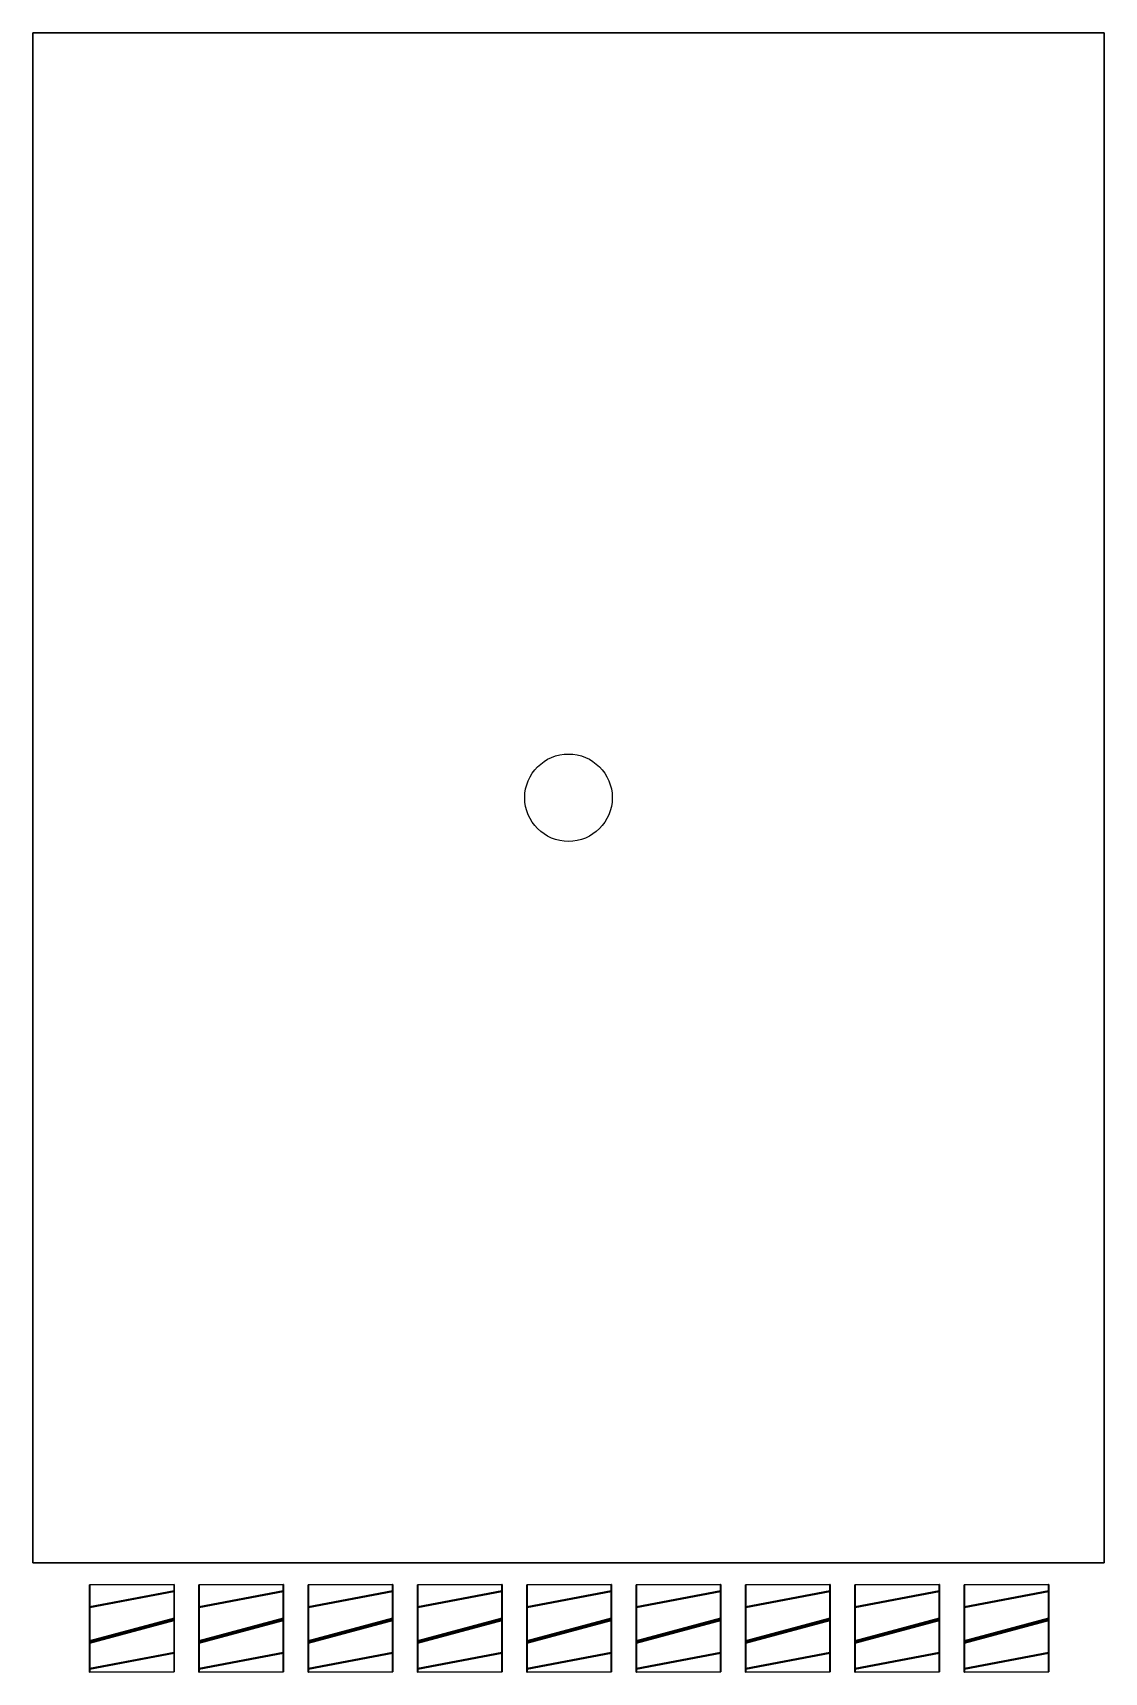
# Model space of a CAD drawing. Header units: metres. Extents: x -16.4 to 2.5, y -1.6 to 7.
# Drawn here: x -2.45 to 2.45, y -0.5 to 7 of the extents above; entities outside this region: 1.
import ezdxf

# ---------------------------------------------------------------- set-up
doc = ezdxf.new("R2010")
doc.units = ezdxf.units.M

msp = doc.modelspace()

# ---------------------------------------------------------------- linework, layer by layer
at = {"layer": 'Fixed Shading', "color": 9}
for points in [[(-1.80423, -0.0993, 0.71139), (-2.1906, -0.1011, 0.8149), (-2.1906, -0.50104, 0.80792), (-1.80423, -0.49923, 0.70441)], [(-1.80423, -0.49923, 0.70441), (-2.1906, -0.50104, 0.80792), (-2.1906, -0.1011, 0.8149), (-1.80423, -0.0993, 0.71139)], [(-1.80423, -0.0993, 0.71139), (-2.18956, -0.10117, 0.81877), (-2.1906, -0.1011, 0.8149)], [(-2.1906, -0.1011, 0.8149), (-2.18956, -0.10117, 0.81877), (-1.80423, -0.0993, 0.71139)], [(-1.80423, -0.0993, 1.21139), (-2.1906, -0.1011, 1.3149), (-2.1906, -0.50104, 1.30792), (-1.80423, -0.49923, 1.20441)], [(-1.80423, -0.49923, 1.20441), (-2.1906, -0.50104, 1.30792), (-2.1906, -0.1011, 1.3149), (-1.80423, -0.0993, 1.21139)], [(-1.80423, -0.0993, 1.21139), (-2.18956, -0.10117, 1.31877), (-2.1906, -0.1011, 1.3149)], [(-2.1906, -0.1011, 1.3149), (-2.18956, -0.10117, 1.31877), (-1.80423, -0.0993, 1.21139)], [(-2.1906, -0.1011, 0.8149), (-2.18956, -0.50111, 0.81179), (-2.1906, -0.50104, 0.80792)], [(-2.1906, -0.50104, 0.80792), (-2.18956, -0.50111, 0.81179), (-2.1906, -0.1011, 0.8149)], [(-2.1906, -0.1011, 1.3149), (-2.18956, -0.50111, 1.31179), (-2.1906, -0.50104, 1.30792)], [(-2.1906, -0.50104, 1.30792), (-2.18956, -0.50111, 1.31179), (-2.1906, -0.1011, 1.3149)], [(-1.80423, -0.12881, -0.13835), (-2.1906, -0.20201, -0.06515), (-2.1906, -0.48485, -0.34799), (-1.80423, -0.41165, -0.42119)], [(-1.80423, -0.41165, -0.42119), (-2.1906, -0.48485, -0.34799), (-2.1906, -0.20201, -0.06515), (-1.80423, -0.12881, -0.13835)], [(-1.80423, -0.12881, -0.13835), (-2.18956, -0.20474, -0.06241), (-2.1906, -0.20201, -0.06515)], [(-2.1906, -0.20201, -0.06515), (-2.18956, -0.20474, -0.06241), (-1.80423, -0.12881, -0.13835)], [(-1.80423, -0.12881, 0.36165), (-2.1906, -0.20201, 0.43485), (-2.1906, -0.48485, 0.15201), (-1.80423, -0.41165, 0.07881)], [(-1.80423, -0.41165, 0.07881), (-2.1906, -0.48485, 0.15201), (-2.1906, -0.20201, 0.43485), (-1.80423, -0.12881, 0.36165)], [(-1.80423, -0.12881, 0.36165), (-2.18956, -0.20474, 0.43759), (-2.1906, -0.20201, 0.43485)], [(-2.1906, -0.20201, 0.43485), (-2.18956, -0.20474, 0.43759), (-1.80423, -0.12881, 0.36165)], [(-1.80319, -0.4993, 0.70827), (-2.18956, -0.50111, 0.81179), (-2.18956, -0.10117, 0.81877), (-1.80319, -0.09936, 0.71526)], [(-1.80319, -0.09936, 0.71526), (-2.18956, -0.10117, 0.81877), (-2.18956, -0.50111, 0.81179), (-1.80319, -0.4993, 0.70827)], [(-1.80319, -0.4993, 1.20827), (-2.18956, -0.50111, 1.31179), (-2.18956, -0.10117, 1.31877), (-1.80319, -0.09936, 1.21526)], [(-1.80319, -0.09936, 1.21526), (-2.18956, -0.10117, 1.31877), (-2.18956, -0.50111, 1.31179), (-1.80319, -0.4993, 1.20827)], [(-1.80319, -0.41438, -0.41846), (-2.18956, -0.48759, -0.34526), (-2.18956, -0.20474, -0.06241), (-1.80319, -0.13154, -0.13562)], [(-1.80319, -0.13154, -0.13562), (-2.18956, -0.20474, -0.06241), (-2.18956, -0.48759, -0.34526), (-1.80319, -0.41438, -0.41846)], [(-1.80319, -0.41438, 0.08154), (-2.18956, -0.48759, 0.15474), (-2.18956, -0.20474, 0.43759), (-1.80319, -0.13154, 0.36438)], [(-1.80319, -0.13154, 0.36438), (-2.18956, -0.20474, 0.43759), (-2.18956, -0.48759, 0.15474), (-1.80319, -0.41438, 0.08154)], [(-1.80423, -0.49923, 0.70441), (-1.80319, -0.09936, 0.71526), (-1.80423, -0.0993, 0.71139)], [(-1.80423, -0.0993, 0.71139), (-1.80319, -0.09936, 0.71526), (-1.80423, -0.49923, 0.70441)], [(-1.80423, -0.49923, 1.20441), (-1.80319, -0.09936, 1.21526), (-1.80423, -0.0993, 1.21139)], [(-1.80423, -0.0993, 1.21139), (-1.80319, -0.09936, 1.21526), (-1.80423, -0.49923, 1.20441)], [(-1.80423, -0.41165, -0.42119), (-1.80319, -0.13154, -0.13562), (-1.80423, -0.12881, -0.13835)], [(-1.80423, -0.12881, -0.13835), (-1.80319, -0.13154, -0.13562), (-1.80423, -0.41165, -0.42119)], [(-1.80423, -0.41165, 0.07881), (-1.80319, -0.13154, 0.36438), (-1.80423, -0.12881, 0.36165)], [(-1.80423, -0.12881, 0.36165), (-1.80319, -0.13154, 0.36438), (-1.80423, -0.41165, 0.07881)], [(-1.30423, -0.0993, 0.71139), (-1.6906, -0.1011, 0.8149), (-1.6906, -0.50104, 0.80792), (-1.30423, -0.49923, 0.70441)], [(-1.30423, -0.49923, 0.70441), (-1.6906, -0.50104, 0.80792), (-1.6906, -0.1011, 0.8149), (-1.30423, -0.0993, 0.71139)], [(-1.30423, -0.0993, 0.71139), (-1.68956, -0.10117, 0.81877), (-1.6906, -0.1011, 0.8149)], [(-1.6906, -0.1011, 0.8149), (-1.68956, -0.10117, 0.81877), (-1.30423, -0.0993, 0.71139)], [(-1.30423, -0.0993, 1.21139), (-1.6906, -0.1011, 1.3149), (-1.6906, -0.50104, 1.30792), (-1.30423, -0.49923, 1.20441)], [(-1.30423, -0.49923, 1.20441), (-1.6906, -0.50104, 1.30792), (-1.6906, -0.1011, 1.3149), (-1.30423, -0.0993, 1.21139)], [(-1.30423, -0.0993, 1.21139), (-1.68956, -0.10117, 1.31877), (-1.6906, -0.1011, 1.3149)], [(-1.6906, -0.1011, 1.3149), (-1.68956, -0.10117, 1.31877), (-1.30423, -0.0993, 1.21139)], [(-1.6906, -0.1011, 0.8149), (-1.68956, -0.50111, 0.81179), (-1.6906, -0.50104, 0.80792)], [(-1.6906, -0.50104, 0.80792), (-1.68956, -0.50111, 0.81179), (-1.6906, -0.1011, 0.8149)], [(-1.6906, -0.1011, 1.3149), (-1.68956, -0.50111, 1.31179), (-1.6906, -0.50104, 1.30792)], [(-1.6906, -0.50104, 1.30792), (-1.68956, -0.50111, 1.31179), (-1.6906, -0.1011, 1.3149)], [(-1.30423, -0.12881, -0.13835), (-1.6906, -0.20201, -0.06515), (-1.6906, -0.48485, -0.34799), (-1.30423, -0.41165, -0.42119)], [(-1.30423, -0.41165, -0.42119), (-1.6906, -0.48485, -0.34799), (-1.6906, -0.20201, -0.06515), (-1.30423, -0.12881, -0.13835)], [(-1.30423, -0.12881, -0.13835), (-1.68956, -0.20474, -0.06241), (-1.6906, -0.20201, -0.06515)], [(-1.6906, -0.20201, -0.06515), (-1.68956, -0.20474, -0.06241), (-1.30423, -0.12881, -0.13835)], [(-1.30423, -0.12881, 0.36165), (-1.6906, -0.20201, 0.43485), (-1.6906, -0.48485, 0.15201), (-1.30423, -0.41165, 0.07881)], [(-1.30423, -0.41165, 0.07881), (-1.6906, -0.48485, 0.15201), (-1.6906, -0.20201, 0.43485), (-1.30423, -0.12881, 0.36165)], [(-1.30423, -0.12881, 0.36165), (-1.68956, -0.20474, 0.43759), (-1.6906, -0.20201, 0.43485)], [(-1.6906, -0.20201, 0.43485), (-1.68956, -0.20474, 0.43759), (-1.30423, -0.12881, 0.36165)], [(-1.30319, -0.4993, 0.70827), (-1.68956, -0.50111, 0.81179), (-1.68956, -0.10117, 0.81877), (-1.30319, -0.09936, 0.71526)], [(-1.30319, -0.09936, 0.71526), (-1.68956, -0.10117, 0.81877), (-1.68956, -0.50111, 0.81179), (-1.30319, -0.4993, 0.70827)], [(-1.30319, -0.4993, 1.20827), (-1.68956, -0.50111, 1.31179), (-1.68956, -0.10117, 1.31877), (-1.30319, -0.09936, 1.21526)], [(-1.30319, -0.09936, 1.21526), (-1.68956, -0.10117, 1.31877), (-1.68956, -0.50111, 1.31179), (-1.30319, -0.4993, 1.20827)], [(-1.30319, -0.41438, -0.41846), (-1.68956, -0.48759, -0.34526), (-1.68956, -0.20474, -0.06241), (-1.30319, -0.13154, -0.13562)], [(-1.30319, -0.13154, -0.13562), (-1.68956, -0.20474, -0.06241), (-1.68956, -0.48759, -0.34526), (-1.30319, -0.41438, -0.41846)], [(-1.30319, -0.41438, 0.08154), (-1.68956, -0.48759, 0.15474), (-1.68956, -0.20474, 0.43759), (-1.30319, -0.13154, 0.36438)], [(-1.30319, -0.13154, 0.36438), (-1.68956, -0.20474, 0.43759), (-1.68956, -0.48759, 0.15474), (-1.30319, -0.41438, 0.08154)], [(-1.30423, -0.49923, 0.70441), (-1.30319, -0.09936, 0.71526), (-1.30423, -0.0993, 0.71139)], [(-1.30423, -0.0993, 0.71139), (-1.30319, -0.09936, 0.71526), (-1.30423, -0.49923, 0.70441)], [(-1.30423, -0.49923, 1.20441), (-1.30319, -0.09936, 1.21526), (-1.30423, -0.0993, 1.21139)], [(-1.30423, -0.0993, 1.21139), (-1.30319, -0.09936, 1.21526), (-1.30423, -0.49923, 1.20441)], [(-1.30423, -0.41165, -0.42119), (-1.30319, -0.13154, -0.13562), (-1.30423, -0.12881, -0.13835)], [(-1.30423, -0.12881, -0.13835), (-1.30319, -0.13154, -0.13562), (-1.30423, -0.41165, -0.42119)], [(-1.30423, -0.41165, 0.07881), (-1.30319, -0.13154, 0.36438), (-1.30423, -0.12881, 0.36165)], [(-1.30423, -0.12881, 0.36165), (-1.30319, -0.13154, 0.36438), (-1.30423, -0.41165, 0.07881)], [(-0.80423, -0.0993, 0.71139), (-1.1906, -0.1011, 0.8149), (-1.1906, -0.50104, 0.80792), (-0.80423, -0.49923, 0.70441)], [(-0.80423, -0.49923, 0.70441), (-1.1906, -0.50104, 0.80792), (-1.1906, -0.1011, 0.8149), (-0.80423, -0.0993, 0.71139)], [(-0.80423, -0.0993, 0.71139), (-1.18956, -0.10117, 0.81877), (-1.1906, -0.1011, 0.8149)], [(-1.1906, -0.1011, 0.8149), (-1.18956, -0.10117, 0.81877), (-0.80423, -0.0993, 0.71139)], [(-0.80423, -0.0993, 1.21139), (-1.1906, -0.1011, 1.3149), (-1.1906, -0.50104, 1.30792), (-0.80423, -0.49923, 1.20441)], [(-0.80423, -0.49923, 1.20441), (-1.1906, -0.50104, 1.30792), (-1.1906, -0.1011, 1.3149), (-0.80423, -0.0993, 1.21139)], [(-0.80423, -0.0993, 1.21139), (-1.18956, -0.10117, 1.31877), (-1.1906, -0.1011, 1.3149)], [(-1.1906, -0.1011, 1.3149), (-1.18956, -0.10117, 1.31877), (-0.80423, -0.0993, 1.21139)], [(-1.1906, -0.1011, 0.8149), (-1.18956, -0.50111, 0.81179), (-1.1906, -0.50104, 0.80792)], [(-1.1906, -0.50104, 0.80792), (-1.18956, -0.50111, 0.81179), (-1.1906, -0.1011, 0.8149)], [(-1.1906, -0.1011, 1.3149), (-1.18956, -0.50111, 1.31179), (-1.1906, -0.50104, 1.30792)], [(-1.1906, -0.50104, 1.30792), (-1.18956, -0.50111, 1.31179), (-1.1906, -0.1011, 1.3149)], [(-0.80423, -0.12881, -0.13835), (-1.1906, -0.20201, -0.06515), (-1.1906, -0.48485, -0.34799), (-0.80423, -0.41165, -0.42119)], [(-0.80423, -0.41165, -0.42119), (-1.1906, -0.48485, -0.34799), (-1.1906, -0.20201, -0.06515), (-0.80423, -0.12881, -0.13835)], [(-0.80423, -0.12881, -0.13835), (-1.18956, -0.20474, -0.06241), (-1.1906, -0.20201, -0.06515)], [(-1.1906, -0.20201, -0.06515), (-1.18956, -0.20474, -0.06241), (-0.80423, -0.12881, -0.13835)], [(-0.80423, -0.12881, 0.36165), (-1.1906, -0.20201, 0.43485), (-1.1906, -0.48485, 0.15201), (-0.80423, -0.41165, 0.07881)], [(-0.80423, -0.41165, 0.07881), (-1.1906, -0.48485, 0.15201), (-1.1906, -0.20201, 0.43485), (-0.80423, -0.12881, 0.36165)], [(-0.80423, -0.12881, 0.36165), (-1.18956, -0.20474, 0.43759), (-1.1906, -0.20201, 0.43485)], [(-1.1906, -0.20201, 0.43485), (-1.18956, -0.20474, 0.43759), (-0.80423, -0.12881, 0.36165)], [(-0.80319, -0.4993, 0.70827), (-1.18956, -0.50111, 0.81179), (-1.18956, -0.10117, 0.81877), (-0.80319, -0.09936, 0.71526)], [(-0.80319, -0.09936, 0.71526), (-1.18956, -0.10117, 0.81877), (-1.18956, -0.50111, 0.81179), (-0.80319, -0.4993, 0.70827)], [(-0.80319, -0.4993, 1.20827), (-1.18956, -0.50111, 1.31179), (-1.18956, -0.10117, 1.31877), (-0.80319, -0.09936, 1.21526)], [(-0.80319, -0.09936, 1.21526), (-1.18956, -0.10117, 1.31877), (-1.18956, -0.50111, 1.31179), (-0.80319, -0.4993, 1.20827)], [(-0.80319, -0.41438, -0.41846), (-1.18956, -0.48759, -0.34526), (-1.18956, -0.20474, -0.06241), (-0.80319, -0.13154, -0.13562)], [(-0.80319, -0.13154, -0.13562), (-1.18956, -0.20474, -0.06241), (-1.18956, -0.48759, -0.34526), (-0.80319, -0.41438, -0.41846)], [(-0.80319, -0.41438, 0.08154), (-1.18956, -0.48759, 0.15474), (-1.18956, -0.20474, 0.43759), (-0.80319, -0.13154, 0.36438)], [(-0.80319, -0.13154, 0.36438), (-1.18956, -0.20474, 0.43759), (-1.18956, -0.48759, 0.15474), (-0.80319, -0.41438, 0.08154)], [(-0.80423, -0.49923, 0.70441), (-0.80319, -0.09936, 0.71526), (-0.80423, -0.0993, 0.71139)], [(-0.80423, -0.0993, 0.71139), (-0.80319, -0.09936, 0.71526), (-0.80423, -0.49923, 0.70441)], [(-0.80423, -0.49923, 1.20441), (-0.80319, -0.09936, 1.21526), (-0.80423, -0.0993, 1.21139)], [(-0.80423, -0.0993, 1.21139), (-0.80319, -0.09936, 1.21526), (-0.80423, -0.49923, 1.20441)], [(-0.80423, -0.41165, -0.42119), (-0.80319, -0.13154, -0.13562), (-0.80423, -0.12881, -0.13835)], [(-0.80423, -0.12881, -0.13835), (-0.80319, -0.13154, -0.13562), (-0.80423, -0.41165, -0.42119)], [(-0.80423, -0.41165, 0.07881), (-0.80319, -0.13154, 0.36438), (-0.80423, -0.12881, 0.36165)], [(-0.80423, -0.12881, 0.36165), (-0.80319, -0.13154, 0.36438), (-0.80423, -0.41165, 0.07881)], [(-0.30423, -0.0993, 0.71139), (-0.6906, -0.1011, 0.8149), (-0.6906, -0.50104, 0.80792), (-0.30423, -0.49923, 0.70441)], [(-0.30423, -0.49923, 0.70441), (-0.6906, -0.50104, 0.80792), (-0.6906, -0.1011, 0.8149), (-0.30423, -0.0993, 0.71139)], [(-0.30423, -0.0993, 0.71139), (-0.68956, -0.10117, 0.81877), (-0.6906, -0.1011, 0.8149)], [(-0.6906, -0.1011, 0.8149), (-0.68956, -0.10117, 0.81877), (-0.30423, -0.0993, 0.71139)], [(-0.30423, -0.0993, 1.21139), (-0.6906, -0.1011, 1.3149), (-0.6906, -0.50104, 1.30792), (-0.30423, -0.49923, 1.20441)], [(-0.30423, -0.49923, 1.20441), (-0.6906, -0.50104, 1.30792), (-0.6906, -0.1011, 1.3149), (-0.30423, -0.0993, 1.21139)], [(-0.30423, -0.0993, 1.21139), (-0.68956, -0.10117, 1.31877), (-0.6906, -0.1011, 1.3149)], [(-0.6906, -0.1011, 1.3149), (-0.68956, -0.10117, 1.31877), (-0.30423, -0.0993, 1.21139)], [(-0.6906, -0.1011, 0.8149), (-0.68956, -0.50111, 0.81179), (-0.6906, -0.50104, 0.80792)], [(-0.6906, -0.50104, 0.80792), (-0.68956, -0.50111, 0.81179), (-0.6906, -0.1011, 0.8149)], [(-0.6906, -0.1011, 1.3149), (-0.68956, -0.50111, 1.31179), (-0.6906, -0.50104, 1.30792)], [(-0.6906, -0.50104, 1.30792), (-0.68956, -0.50111, 1.31179), (-0.6906, -0.1011, 1.3149)], [(-0.30423, -0.12881, -0.13835), (-0.6906, -0.20201, -0.06515), (-0.6906, -0.48485, -0.34799), (-0.30423, -0.41165, -0.42119)], [(-0.30423, -0.41165, -0.42119), (-0.6906, -0.48485, -0.34799), (-0.6906, -0.20201, -0.06515), (-0.30423, -0.12881, -0.13835)], [(-0.30423, -0.12881, -0.13835), (-0.68956, -0.20474, -0.06241), (-0.6906, -0.20201, -0.06515)], [(-0.6906, -0.20201, -0.06515), (-0.68956, -0.20474, -0.06241), (-0.30423, -0.12881, -0.13835)], [(-0.30423, -0.12881, 0.36165), (-0.6906, -0.20201, 0.43485), (-0.6906, -0.48485, 0.15201), (-0.30423, -0.41165, 0.07881)], [(-0.30423, -0.41165, 0.07881), (-0.6906, -0.48485, 0.15201), (-0.6906, -0.20201, 0.43485), (-0.30423, -0.12881, 0.36165)], [(-0.30423, -0.12881, 0.36165), (-0.68956, -0.20474, 0.43759), (-0.6906, -0.20201, 0.43485)], [(-0.6906, -0.20201, 0.43485), (-0.68956, -0.20474, 0.43759), (-0.30423, -0.12881, 0.36165)], [(-0.30319, -0.4993, 0.70827), (-0.68956, -0.50111, 0.81179), (-0.68956, -0.10117, 0.81877), (-0.30319, -0.09936, 0.71526)], [(-0.30319, -0.09936, 0.71526), (-0.68956, -0.10117, 0.81877), (-0.68956, -0.50111, 0.81179), (-0.30319, -0.4993, 0.70827)], [(-0.30319, -0.4993, 1.20827), (-0.68956, -0.50111, 1.31179), (-0.68956, -0.10117, 1.31877), (-0.30319, -0.09936, 1.21526)], [(-0.30319, -0.09936, 1.21526), (-0.68956, -0.10117, 1.31877), (-0.68956, -0.50111, 1.31179), (-0.30319, -0.4993, 1.20827)], [(-0.30319, -0.41438, -0.41846), (-0.68956, -0.48759, -0.34526), (-0.68956, -0.20474, -0.06241), (-0.30319, -0.13154, -0.13562)], [(-0.30319, -0.13154, -0.13562), (-0.68956, -0.20474, -0.06241), (-0.68956, -0.48759, -0.34526), (-0.30319, -0.41438, -0.41846)], [(-0.30319, -0.41438, 0.08154), (-0.68956, -0.48759, 0.15474), (-0.68956, -0.20474, 0.43759), (-0.30319, -0.13154, 0.36438)], [(-0.30319, -0.13154, 0.36438), (-0.68956, -0.20474, 0.43759), (-0.68956, -0.48759, 0.15474), (-0.30319, -0.41438, 0.08154)], [(-0.30423, -0.49923, 0.70441), (-0.30319, -0.09936, 0.71526), (-0.30423, -0.0993, 0.71139)], [(-0.30423, -0.0993, 0.71139), (-0.30319, -0.09936, 0.71526), (-0.30423, -0.49923, 0.70441)], [(-0.30423, -0.49923, 1.20441), (-0.30319, -0.09936, 1.21526), (-0.30423, -0.0993, 1.21139)], [(-0.30423, -0.0993, 1.21139), (-0.30319, -0.09936, 1.21526), (-0.30423, -0.49923, 1.20441)], [(-0.30423, -0.41165, -0.42119), (-0.30319, -0.13154, -0.13562), (-0.30423, -0.12881, -0.13835)], [(-0.30423, -0.12881, -0.13835), (-0.30319, -0.13154, -0.13562), (-0.30423, -0.41165, -0.42119)], [(-0.30423, -0.41165, 0.07881), (-0.30319, -0.13154, 0.36438), (-0.30423, -0.12881, 0.36165)], [(-0.30423, -0.12881, 0.36165), (-0.30319, -0.13154, 0.36438), (-0.30423, -0.41165, 0.07881)], [(0.19577, -0.0993, 0.71139), (-0.1906, -0.1011, 0.8149), (-0.1906, -0.50104, 0.80792), (0.19577, -0.49923, 0.70441)], [(0.19577, -0.49923, 0.70441), (-0.1906, -0.50104, 0.80792), (-0.1906, -0.1011, 0.8149), (0.19577, -0.0993, 0.71139)], [(0.19577, -0.0993, 0.71139), (-0.18956, -0.10117, 0.81877), (-0.1906, -0.1011, 0.8149)], [(-0.1906, -0.1011, 0.8149), (-0.18956, -0.10117, 0.81877), (0.19577, -0.0993, 0.71139)], [(0.19577, -0.0993, 1.21139), (-0.1906, -0.1011, 1.3149), (-0.1906, -0.50104, 1.30792), (0.19577, -0.49923, 1.20441)], [(0.19577, -0.49923, 1.20441), (-0.1906, -0.50104, 1.30792), (-0.1906, -0.1011, 1.3149), (0.19577, -0.0993, 1.21139)], [(0.19577, -0.0993, 1.21139), (-0.18956, -0.10117, 1.31877), (-0.1906, -0.1011, 1.3149)], [(-0.1906, -0.1011, 1.3149), (-0.18956, -0.10117, 1.31877), (0.19577, -0.0993, 1.21139)], [(-0.1906, -0.1011, 0.8149), (-0.18956, -0.50111, 0.81179), (-0.1906, -0.50104, 0.80792)], [(-0.1906, -0.50104, 0.80792), (-0.18956, -0.50111, 0.81179), (-0.1906, -0.1011, 0.8149)], [(-0.1906, -0.1011, 1.3149), (-0.18956, -0.50111, 1.31179), (-0.1906, -0.50104, 1.30792)], [(-0.1906, -0.50104, 1.30792), (-0.18956, -0.50111, 1.31179), (-0.1906, -0.1011, 1.3149)], [(0.19577, -0.12881, -0.13835), (-0.1906, -0.20201, -0.06515), (-0.1906, -0.48485, -0.34799), (0.19577, -0.41165, -0.42119)], [(0.19577, -0.41165, -0.42119), (-0.1906, -0.48485, -0.34799), (-0.1906, -0.20201, -0.06515), (0.19577, -0.12881, -0.13835)], [(0.19577, -0.12881, -0.13835), (-0.18956, -0.20474, -0.06241), (-0.1906, -0.20201, -0.06515)], [(-0.1906, -0.20201, -0.06515), (-0.18956, -0.20474, -0.06241), (0.19577, -0.12881, -0.13835)], [(0.19577, -0.12881, 0.36165), (-0.1906, -0.20201, 0.43485), (-0.1906, -0.48485, 0.15201), (0.19577, -0.41165, 0.07881)], [(0.19577, -0.41165, 0.07881), (-0.1906, -0.48485, 0.15201), (-0.1906, -0.20201, 0.43485), (0.19577, -0.12881, 0.36165)], [(0.19577, -0.12881, 0.36165), (-0.18956, -0.20474, 0.43759), (-0.1906, -0.20201, 0.43485)], [(-0.1906, -0.20201, 0.43485), (-0.18956, -0.20474, 0.43759), (0.19577, -0.12881, 0.36165)], [(0.19681, -0.4993, 0.70827), (-0.18956, -0.50111, 0.81179), (-0.18956, -0.10117, 0.81877), (0.19681, -0.09936, 0.71526)], [(0.19681, -0.09936, 0.71526), (-0.18956, -0.10117, 0.81877), (-0.18956, -0.50111, 0.81179), (0.19681, -0.4993, 0.70827)], [(0.19681, -0.4993, 1.20827), (-0.18956, -0.50111, 1.31179), (-0.18956, -0.10117, 1.31877), (0.19681, -0.09936, 1.21526)], [(0.19681, -0.09936, 1.21526), (-0.18956, -0.10117, 1.31877), (-0.18956, -0.50111, 1.31179), (0.19681, -0.4993, 1.20827)], [(0.19681, -0.41438, -0.41846), (-0.18956, -0.48759, -0.34526), (-0.18956, -0.20474, -0.06241), (0.19681, -0.13154, -0.13562)], [(0.19681, -0.13154, -0.13562), (-0.18956, -0.20474, -0.06241), (-0.18956, -0.48759, -0.34526), (0.19681, -0.41438, -0.41846)], [(0.19681, -0.41438, 0.08154), (-0.18956, -0.48759, 0.15474), (-0.18956, -0.20474, 0.43759), (0.19681, -0.13154, 0.36438)], [(0.19681, -0.13154, 0.36438), (-0.18956, -0.20474, 0.43759), (-0.18956, -0.48759, 0.15474), (0.19681, -0.41438, 0.08154)], [(0.19577, -0.49923, 0.70441), (0.19681, -0.09936, 0.71526), (0.19577, -0.0993, 0.71139)], [(0.19577, -0.0993, 0.71139), (0.19681, -0.09936, 0.71526), (0.19577, -0.49923, 0.70441)], [(0.19577, -0.49923, 1.20441), (0.19681, -0.09936, 1.21526), (0.19577, -0.0993, 1.21139)], [(0.19577, -0.0993, 1.21139), (0.19681, -0.09936, 1.21526), (0.19577, -0.49923, 1.20441)], [(0.19577, -0.41165, -0.42119), (0.19681, -0.13154, -0.13562), (0.19577, -0.12881, -0.13835)], [(0.19577, -0.12881, -0.13835), (0.19681, -0.13154, -0.13562), (0.19577, -0.41165, -0.42119)], [(0.19577, -0.41165, 0.07881), (0.19681, -0.13154, 0.36438), (0.19577, -0.12881, 0.36165)], [(0.19577, -0.12881, 0.36165), (0.19681, -0.13154, 0.36438), (0.19577, -0.41165, 0.07881)], [(0.69577, -0.0993, 0.71139), (0.3094, -0.1011, 0.8149), (0.3094, -0.50104, 0.80792), (0.69577, -0.49923, 0.70441)], [(0.69577, -0.49923, 0.70441), (0.3094, -0.50104, 0.80792), (0.3094, -0.1011, 0.8149), (0.69577, -0.0993, 0.71139)], [(0.69577, -0.0993, 0.71139), (0.31044, -0.10117, 0.81877), (0.3094, -0.1011, 0.8149)], [(0.3094, -0.1011, 0.8149), (0.31044, -0.10117, 0.81877), (0.69577, -0.0993, 0.71139)], [(0.69577, -0.0993, 1.21139), (0.3094, -0.1011, 1.3149), (0.3094, -0.50104, 1.30792), (0.69577, -0.49923, 1.20441)], [(0.69577, -0.49923, 1.20441), (0.3094, -0.50104, 1.30792), (0.3094, -0.1011, 1.3149), (0.69577, -0.0993, 1.21139)], [(0.69577, -0.0993, 1.21139), (0.31044, -0.10117, 1.31877), (0.3094, -0.1011, 1.3149)], [(0.3094, -0.1011, 1.3149), (0.31044, -0.10117, 1.31877), (0.69577, -0.0993, 1.21139)], [(0.3094, -0.1011, 0.8149), (0.31044, -0.50111, 0.81179), (0.3094, -0.50104, 0.80792)], [(0.3094, -0.50104, 0.80792), (0.31044, -0.50111, 0.81179), (0.3094, -0.1011, 0.8149)], [(0.3094, -0.1011, 1.3149), (0.31044, -0.50111, 1.31179), (0.3094, -0.50104, 1.30792)], [(0.3094, -0.50104, 1.30792), (0.31044, -0.50111, 1.31179), (0.3094, -0.1011, 1.3149)], [(0.69577, -0.12881, -0.13835), (0.3094, -0.20201, -0.06515), (0.3094, -0.48485, -0.34799), (0.69577, -0.41165, -0.42119)], [(0.69577, -0.41165, -0.42119), (0.3094, -0.48485, -0.34799), (0.3094, -0.20201, -0.06515), (0.69577, -0.12881, -0.13835)], [(0.69577, -0.12881, -0.13835), (0.31044, -0.20474, -0.06241), (0.3094, -0.20201, -0.06515)], [(0.3094, -0.20201, -0.06515), (0.31044, -0.20474, -0.06241), (0.69577, -0.12881, -0.13835)], [(0.69577, -0.12881, 0.36165), (0.3094, -0.20201, 0.43485), (0.3094, -0.48485, 0.15201), (0.69577, -0.41165, 0.07881)], [(0.69577, -0.41165, 0.07881), (0.3094, -0.48485, 0.15201), (0.3094, -0.20201, 0.43485), (0.69577, -0.12881, 0.36165)], [(0.69577, -0.12881, 0.36165), (0.31044, -0.20474, 0.43759), (0.3094, -0.20201, 0.43485)], [(0.3094, -0.20201, 0.43485), (0.31044, -0.20474, 0.43759), (0.69577, -0.12881, 0.36165)], [(0.69681, -0.4993, 0.70827), (0.31044, -0.50111, 0.81179), (0.31044, -0.10117, 0.81877), (0.69681, -0.09936, 0.71526)], [(0.69681, -0.09936, 0.71526), (0.31044, -0.10117, 0.81877), (0.31044, -0.50111, 0.81179), (0.69681, -0.4993, 0.70827)], [(0.69681, -0.4993, 1.20827), (0.31044, -0.50111, 1.31179), (0.31044, -0.10117, 1.31877), (0.69681, -0.09936, 1.21526)], [(0.69681, -0.09936, 1.21526), (0.31044, -0.10117, 1.31877), (0.31044, -0.50111, 1.31179), (0.69681, -0.4993, 1.20827)], [(0.69681, -0.41438, -0.41846), (0.31044, -0.48759, -0.34526), (0.31044, -0.20474, -0.06241), (0.69681, -0.13154, -0.13562)], [(0.69681, -0.13154, -0.13562), (0.31044, -0.20474, -0.06241), (0.31044, -0.48759, -0.34526), (0.69681, -0.41438, -0.41846)], [(0.69681, -0.41438, 0.08154), (0.31044, -0.48759, 0.15474), (0.31044, -0.20474, 0.43759), (0.69681, -0.13154, 0.36438)], [(0.69681, -0.13154, 0.36438), (0.31044, -0.20474, 0.43759), (0.31044, -0.48759, 0.15474), (0.69681, -0.41438, 0.08154)], [(0.69577, -0.49923, 0.70441), (0.69681, -0.09936, 0.71526), (0.69577, -0.0993, 0.71139)], [(0.69577, -0.0993, 0.71139), (0.69681, -0.09936, 0.71526), (0.69577, -0.49923, 0.70441)], [(0.69577, -0.49923, 1.20441), (0.69681, -0.09936, 1.21526), (0.69577, -0.0993, 1.21139)], [(0.69577, -0.0993, 1.21139), (0.69681, -0.09936, 1.21526), (0.69577, -0.49923, 1.20441)], [(0.69577, -0.41165, -0.42119), (0.69681, -0.13154, -0.13562), (0.69577, -0.12881, -0.13835)], [(0.69577, -0.12881, -0.13835), (0.69681, -0.13154, -0.13562), (0.69577, -0.41165, -0.42119)], [(0.69577, -0.41165, 0.07881), (0.69681, -0.13154, 0.36438), (0.69577, -0.12881, 0.36165)], [(0.69577, -0.12881, 0.36165), (0.69681, -0.13154, 0.36438), (0.69577, -0.41165, 0.07881)], [(1.19577, -0.0993, 0.71139), (0.8094, -0.1011, 0.8149), (0.8094, -0.50104, 0.80792), (1.19577, -0.49923, 0.70441)], [(1.19577, -0.49923, 0.70441), (0.8094, -0.50104, 0.80792), (0.8094, -0.1011, 0.8149), (1.19577, -0.0993, 0.71139)], [(1.19577, -0.0993, 0.71139), (0.81044, -0.10117, 0.81877), (0.8094, -0.1011, 0.8149)], [(0.8094, -0.1011, 0.8149), (0.81044, -0.10117, 0.81877), (1.19577, -0.0993, 0.71139)], [(1.19577, -0.0993, 1.21139), (0.8094, -0.1011, 1.3149), (0.8094, -0.50104, 1.30792), (1.19577, -0.49923, 1.20441)], [(1.19577, -0.49923, 1.20441), (0.8094, -0.50104, 1.30792), (0.8094, -0.1011, 1.3149), (1.19577, -0.0993, 1.21139)], [(1.19577, -0.0993, 1.21139), (0.81044, -0.10117, 1.31877), (0.8094, -0.1011, 1.3149)], [(0.8094, -0.1011, 1.3149), (0.81044, -0.10117, 1.31877), (1.19577, -0.0993, 1.21139)], [(0.8094, -0.1011, 0.8149), (0.81044, -0.50111, 0.81179), (0.8094, -0.50104, 0.80792)], [(0.8094, -0.50104, 0.80792), (0.81044, -0.50111, 0.81179), (0.8094, -0.1011, 0.8149)], [(0.8094, -0.1011, 1.3149), (0.81044, -0.50111, 1.31179), (0.8094, -0.50104, 1.30792)], [(0.8094, -0.50104, 1.30792), (0.81044, -0.50111, 1.31179), (0.8094, -0.1011, 1.3149)], [(1.19577, -0.12881, -0.13835), (0.8094, -0.20201, -0.06515), (0.8094, -0.48485, -0.34799), (1.19577, -0.41165, -0.42119)], [(1.19577, -0.41165, -0.42119), (0.8094, -0.48485, -0.34799), (0.8094, -0.20201, -0.06515), (1.19577, -0.12881, -0.13835)], [(1.19577, -0.12881, -0.13835), (0.81044, -0.20474, -0.06241), (0.8094, -0.20201, -0.06515)], [(0.8094, -0.20201, -0.06515), (0.81044, -0.20474, -0.06241), (1.19577, -0.12881, -0.13835)], [(1.19577, -0.12881, 0.36165), (0.8094, -0.20201, 0.43485), (0.8094, -0.48485, 0.15201), (1.19577, -0.41165, 0.07881)], [(1.19577, -0.41165, 0.07881), (0.8094, -0.48485, 0.15201), (0.8094, -0.20201, 0.43485), (1.19577, -0.12881, 0.36165)], [(1.19577, -0.12881, 0.36165), (0.81044, -0.20474, 0.43759), (0.8094, -0.20201, 0.43485)], [(0.8094, -0.20201, 0.43485), (0.81044, -0.20474, 0.43759), (1.19577, -0.12881, 0.36165)], [(1.19681, -0.4993, 0.70827), (0.81044, -0.50111, 0.81179), (0.81044, -0.10117, 0.81877), (1.19681, -0.09936, 0.71526)], [(1.19681, -0.09936, 0.71526), (0.81044, -0.10117, 0.81877), (0.81044, -0.50111, 0.81179), (1.19681, -0.4993, 0.70827)], [(1.19681, -0.4993, 1.20827), (0.81044, -0.50111, 1.31179), (0.81044, -0.10117, 1.31877), (1.19681, -0.09936, 1.21526)], [(1.19681, -0.09936, 1.21526), (0.81044, -0.10117, 1.31877), (0.81044, -0.50111, 1.31179), (1.19681, -0.4993, 1.20827)], [(1.19681, -0.41438, -0.41846), (0.81044, -0.48759, -0.34526), (0.81044, -0.20474, -0.06241), (1.19681, -0.13154, -0.13562)], [(1.19681, -0.13154, -0.13562), (0.81044, -0.20474, -0.06241), (0.81044, -0.48759, -0.34526), (1.19681, -0.41438, -0.41846)], [(1.19681, -0.41438, 0.08154), (0.81044, -0.48759, 0.15474), (0.81044, -0.20474, 0.43759), (1.19681, -0.13154, 0.36438)], [(1.19681, -0.13154, 0.36438), (0.81044, -0.20474, 0.43759), (0.81044, -0.48759, 0.15474), (1.19681, -0.41438, 0.08154)], [(1.19577, -0.49923, 0.70441), (1.19681, -0.09936, 0.71526), (1.19577, -0.0993, 0.71139)], [(1.19577, -0.0993, 0.71139), (1.19681, -0.09936, 0.71526), (1.19577, -0.49923, 0.70441)], [(1.19577, -0.49923, 1.20441), (1.19681, -0.09936, 1.21526), (1.19577, -0.0993, 1.21139)], [(1.19577, -0.0993, 1.21139), (1.19681, -0.09936, 1.21526), (1.19577, -0.49923, 1.20441)], [(1.19577, -0.41165, -0.42119), (1.19681, -0.13154, -0.13562), (1.19577, -0.12881, -0.13835)], [(1.19577, -0.12881, -0.13835), (1.19681, -0.13154, -0.13562), (1.19577, -0.41165, -0.42119)], [(1.19577, -0.41165, 0.07881), (1.19681, -0.13154, 0.36438), (1.19577, -0.12881, 0.36165)], [(1.19577, -0.12881, 0.36165), (1.19681, -0.13154, 0.36438), (1.19577, -0.41165, 0.07881)], [(1.69577, -0.0993, 0.71139), (1.3094, -0.1011, 0.8149), (1.3094, -0.50104, 0.80792), (1.69577, -0.49923, 0.70441)], [(1.69577, -0.49923, 0.70441), (1.3094, -0.50104, 0.80792), (1.3094, -0.1011, 0.8149), (1.69577, -0.0993, 0.71139)], [(1.69577, -0.0993, 0.71139), (1.31044, -0.10117, 0.81877), (1.3094, -0.1011, 0.8149)], [(1.3094, -0.1011, 0.8149), (1.31044, -0.10117, 0.81877), (1.69577, -0.0993, 0.71139)], [(1.69577, -0.0993, 1.21139), (1.3094, -0.1011, 1.3149), (1.3094, -0.50104, 1.30792), (1.69577, -0.49923, 1.20441)], [(1.69577, -0.49923, 1.20441), (1.3094, -0.50104, 1.30792), (1.3094, -0.1011, 1.3149), (1.69577, -0.0993, 1.21139)], [(1.69577, -0.0993, 1.21139), (1.31044, -0.10117, 1.31877), (1.3094, -0.1011, 1.3149)], [(1.3094, -0.1011, 1.3149), (1.31044, -0.10117, 1.31877), (1.69577, -0.0993, 1.21139)], [(1.3094, -0.1011, 0.8149), (1.31044, -0.50111, 0.81179), (1.3094, -0.50104, 0.80792)], [(1.3094, -0.50104, 0.80792), (1.31044, -0.50111, 0.81179), (1.3094, -0.1011, 0.8149)], [(1.3094, -0.1011, 1.3149), (1.31044, -0.50111, 1.31179), (1.3094, -0.50104, 1.30792)], [(1.3094, -0.50104, 1.30792), (1.31044, -0.50111, 1.31179), (1.3094, -0.1011, 1.3149)], [(1.69577, -0.12881, -0.13835), (1.3094, -0.20201, -0.06515), (1.3094, -0.48485, -0.34799), (1.69577, -0.41165, -0.42119)], [(1.69577, -0.41165, -0.42119), (1.3094, -0.48485, -0.34799), (1.3094, -0.20201, -0.06515), (1.69577, -0.12881, -0.13835)], [(1.69577, -0.12881, -0.13835), (1.31044, -0.20474, -0.06241), (1.3094, -0.20201, -0.06515)], [(1.3094, -0.20201, -0.06515), (1.31044, -0.20474, -0.06241), (1.69577, -0.12881, -0.13835)], [(1.69577, -0.12881, 0.36165), (1.3094, -0.20201, 0.43485), (1.3094, -0.48485, 0.15201), (1.69577, -0.41165, 0.07881)], [(1.69577, -0.41165, 0.07881), (1.3094, -0.48485, 0.15201), (1.3094, -0.20201, 0.43485), (1.69577, -0.12881, 0.36165)], [(1.69577, -0.12881, 0.36165), (1.31044, -0.20474, 0.43759), (1.3094, -0.20201, 0.43485)], [(1.3094, -0.20201, 0.43485), (1.31044, -0.20474, 0.43759), (1.69577, -0.12881, 0.36165)], [(1.69681, -0.4993, 0.70827), (1.31044, -0.50111, 0.81179), (1.31044, -0.10117, 0.81877), (1.69681, -0.09936, 0.71526)], [(1.69681, -0.09936, 0.71526), (1.31044, -0.10117, 0.81877), (1.31044, -0.50111, 0.81179), (1.69681, -0.4993, 0.70827)], [(1.69681, -0.4993, 1.20827), (1.31044, -0.50111, 1.31179), (1.31044, -0.10117, 1.31877), (1.69681, -0.09936, 1.21526)], [(1.69681, -0.09936, 1.21526), (1.31044, -0.10117, 1.31877), (1.31044, -0.50111, 1.31179), (1.69681, -0.4993, 1.20827)], [(1.69681, -0.41438, -0.41846), (1.31044, -0.48759, -0.34526), (1.31044, -0.20474, -0.06241), (1.69681, -0.13154, -0.13562)], [(1.69681, -0.13154, -0.13562), (1.31044, -0.20474, -0.06241), (1.31044, -0.48759, -0.34526), (1.69681, -0.41438, -0.41846)], [(1.69681, -0.41438, 0.08154), (1.31044, -0.48759, 0.15474), (1.31044, -0.20474, 0.43759), (1.69681, -0.13154, 0.36438)], [(1.69681, -0.13154, 0.36438), (1.31044, -0.20474, 0.43759), (1.31044, -0.48759, 0.15474), (1.69681, -0.41438, 0.08154)], [(1.69577, -0.49923, 0.70441), (1.69681, -0.09936, 0.71526), (1.69577, -0.0993, 0.71139)], [(1.69577, -0.0993, 0.71139), (1.69681, -0.09936, 0.71526), (1.69577, -0.49923, 0.70441)], [(1.69577, -0.49923, 1.20441), (1.69681, -0.09936, 1.21526), (1.69577, -0.0993, 1.21139)], [(1.69577, -0.0993, 1.21139), (1.69681, -0.09936, 1.21526), (1.69577, -0.49923, 1.20441)], [(1.69577, -0.41165, -0.42119), (1.69681, -0.13154, -0.13562), (1.69577, -0.12881, -0.13835)], [(1.69577, -0.12881, -0.13835), (1.69681, -0.13154, -0.13562), (1.69577, -0.41165, -0.42119)], [(1.69577, -0.41165, 0.07881), (1.69681, -0.13154, 0.36438), (1.69577, -0.12881, 0.36165)], [(1.69577, -0.12881, 0.36165), (1.69681, -0.13154, 0.36438), (1.69577, -0.41165, 0.07881)], [(2.19577, -0.0993, 0.71139), (1.8094, -0.1011, 0.8149), (1.8094, -0.50104, 0.80792), (2.19577, -0.49923, 0.70441)], [(2.19577, -0.49923, 0.70441), (1.8094, -0.50104, 0.80792), (1.8094, -0.1011, 0.8149), (2.19577, -0.0993, 0.71139)], [(2.19577, -0.0993, 0.71139), (1.81044, -0.10117, 0.81877), (1.8094, -0.1011, 0.8149)], [(1.8094, -0.1011, 0.8149), (1.81044, -0.10117, 0.81877), (2.19577, -0.0993, 0.71139)], [(2.19577, -0.0993, 1.21139), (1.8094, -0.1011, 1.3149), (1.8094, -0.50104, 1.30792), (2.19577, -0.49923, 1.20441)], [(2.19577, -0.49923, 1.20441), (1.8094, -0.50104, 1.30792), (1.8094, -0.1011, 1.3149), (2.19577, -0.0993, 1.21139)], [(2.19577, -0.0993, 1.21139), (1.81044, -0.10117, 1.31877), (1.8094, -0.1011, 1.3149)], [(1.8094, -0.1011, 1.3149), (1.81044, -0.10117, 1.31877), (2.19577, -0.0993, 1.21139)], [(1.8094, -0.1011, 0.8149), (1.81044, -0.50111, 0.81179), (1.8094, -0.50104, 0.80792)], [(1.8094, -0.50104, 0.80792), (1.81044, -0.50111, 0.81179), (1.8094, -0.1011, 0.8149)], [(1.8094, -0.1011, 1.3149), (1.81044, -0.50111, 1.31179), (1.8094, -0.50104, 1.30792)], [(1.8094, -0.50104, 1.30792), (1.81044, -0.50111, 1.31179), (1.8094, -0.1011, 1.3149)], [(2.19577, -0.12881, -0.13835), (1.8094, -0.20201, -0.06515), (1.8094, -0.48485, -0.34799), (2.19577, -0.41165, -0.42119)], [(2.19577, -0.41165, -0.42119), (1.8094, -0.48485, -0.34799), (1.8094, -0.20201, -0.06515), (2.19577, -0.12881, -0.13835)], [(2.19577, -0.12881, -0.13835), (1.81044, -0.20474, -0.06241), (1.8094, -0.20201, -0.06515)], [(1.8094, -0.20201, -0.06515), (1.81044, -0.20474, -0.06241), (2.19577, -0.12881, -0.13835)], [(2.19577, -0.12881, 0.36165), (1.8094, -0.20201, 0.43485), (1.8094, -0.48485, 0.15201), (2.19577, -0.41165, 0.07881)], [(2.19577, -0.41165, 0.07881), (1.8094, -0.48485, 0.15201), (1.8094, -0.20201, 0.43485), (2.19577, -0.12881, 0.36165)], [(2.19577, -0.12881, 0.36165), (1.81044, -0.20474, 0.43759), (1.8094, -0.20201, 0.43485)], [(1.8094, -0.20201, 0.43485), (1.81044, -0.20474, 0.43759), (2.19577, -0.12881, 0.36165)], [(2.19681, -0.4993, 0.70827), (1.81044, -0.50111, 0.81179), (1.81044, -0.10117, 0.81877), (2.19681, -0.09936, 0.71526)], [(2.19681, -0.09936, 0.71526), (1.81044, -0.10117, 0.81877), (1.81044, -0.50111, 0.81179), (2.19681, -0.4993, 0.70827)], [(2.19681, -0.4993, 1.20827), (1.81044, -0.50111, 1.31179), (1.81044, -0.10117, 1.31877), (2.19681, -0.09936, 1.21526)], [(2.19681, -0.09936, 1.21526), (1.81044, -0.10117, 1.31877), (1.81044, -0.50111, 1.31179), (2.19681, -0.4993, 1.20827)], [(2.19681, -0.41438, -0.41846), (1.81044, -0.48759, -0.34526), (1.81044, -0.20474, -0.06241), (2.19681, -0.13154, -0.13562)], [(2.19681, -0.13154, -0.13562), (1.81044, -0.20474, -0.06241), (1.81044, -0.48759, -0.34526), (2.19681, -0.41438, -0.41846)], [(2.19681, -0.41438, 0.08154), (1.81044, -0.48759, 0.15474), (1.81044, -0.20474, 0.43759), (2.19681, -0.13154, 0.36438)], [(2.19681, -0.13154, 0.36438), (1.81044, -0.20474, 0.43759), (1.81044, -0.48759, 0.15474), (2.19681, -0.41438, 0.08154)], [(2.19577, -0.49923, 0.70441), (2.19681, -0.09936, 0.71526), (2.19577, -0.0993, 0.71139)], [(2.19577, -0.0993, 0.71139), (2.19681, -0.09936, 0.71526), (2.19577, -0.49923, 0.70441)], [(2.19577, -0.49923, 1.20441), (2.19681, -0.09936, 1.21526), (2.19577, -0.0993, 1.21139)], [(2.19577, -0.0993, 1.21139), (2.19681, -0.09936, 1.21526), (2.19577, -0.49923, 1.20441)], [(2.19577, -0.41165, -0.42119), (2.19681, -0.13154, -0.13562), (2.19577, -0.12881, -0.13835)], [(2.19577, -0.12881, -0.13835), (2.19681, -0.13154, -0.13562), (2.19577, -0.41165, -0.42119)], [(2.19577, -0.41165, 0.07881), (2.19681, -0.13154, 0.36438), (2.19577, -0.12881, 0.36165)], [(2.19577, -0.12881, 0.36165), (2.19681, -0.13154, 0.36438), (2.19577, -0.41165, 0.07881)], [(-2.1906, -0.20201, -0.06515), (-2.18956, -0.48759, -0.34526), (-2.1906, -0.48485, -0.34799)], [(-2.1906, -0.48485, -0.34799), (-2.18956, -0.48759, -0.34526), (-2.1906, -0.20201, -0.06515)], [(-2.1906, -0.20201, 0.43485), (-2.18956, -0.48759, 0.15474), (-2.1906, -0.48485, 0.15201)], [(-2.1906, -0.48485, 0.15201), (-2.18956, -0.48759, 0.15474), (-2.1906, -0.20201, 0.43485)], [(-1.6906, -0.20201, -0.06515), (-1.68956, -0.48759, -0.34526), (-1.6906, -0.48485, -0.34799)], [(-1.6906, -0.48485, -0.34799), (-1.68956, -0.48759, -0.34526), (-1.6906, -0.20201, -0.06515)], [(-1.6906, -0.20201, 0.43485), (-1.68956, -0.48759, 0.15474), (-1.6906, -0.48485, 0.15201)], [(-1.6906, -0.48485, 0.15201), (-1.68956, -0.48759, 0.15474), (-1.6906, -0.20201, 0.43485)], [(-1.1906, -0.20201, -0.06515), (-1.18956, -0.48759, -0.34526), (-1.1906, -0.48485, -0.34799)], [(-1.1906, -0.48485, -0.34799), (-1.18956, -0.48759, -0.34526), (-1.1906, -0.20201, -0.06515)], [(-1.1906, -0.20201, 0.43485), (-1.18956, -0.48759, 0.15474), (-1.1906, -0.48485, 0.15201)], [(-1.1906, -0.48485, 0.15201), (-1.18956, -0.48759, 0.15474), (-1.1906, -0.20201, 0.43485)], [(-0.6906, -0.20201, -0.06515), (-0.68956, -0.48759, -0.34526), (-0.6906, -0.48485, -0.34799)], [(-0.6906, -0.48485, -0.34799), (-0.68956, -0.48759, -0.34526), (-0.6906, -0.20201, -0.06515)], [(-0.6906, -0.20201, 0.43485), (-0.68956, -0.48759, 0.15474), (-0.6906, -0.48485, 0.15201)], [(-0.6906, -0.48485, 0.15201), (-0.68956, -0.48759, 0.15474), (-0.6906, -0.20201, 0.43485)], [(-0.1906, -0.20201, -0.06515), (-0.18956, -0.48759, -0.34526), (-0.1906, -0.48485, -0.34799)], [(-0.1906, -0.48485, -0.34799), (-0.18956, -0.48759, -0.34526), (-0.1906, -0.20201, -0.06515)], [(-0.1906, -0.20201, 0.43485), (-0.18956, -0.48759, 0.15474), (-0.1906, -0.48485, 0.15201)], [(-0.1906, -0.48485, 0.15201), (-0.18956, -0.48759, 0.15474), (-0.1906, -0.20201, 0.43485)], [(0.3094, -0.20201, -0.06515), (0.31044, -0.48759, -0.34526), (0.3094, -0.48485, -0.34799)], [(0.3094, -0.48485, -0.34799), (0.31044, -0.48759, -0.34526), (0.3094, -0.20201, -0.06515)], [(0.3094, -0.20201, 0.43485), (0.31044, -0.48759, 0.15474), (0.3094, -0.48485, 0.15201)], [(0.3094, -0.48485, 0.15201), (0.31044, -0.48759, 0.15474), (0.3094, -0.20201, 0.43485)], [(0.8094, -0.20201, -0.06515), (0.81044, -0.48759, -0.34526), (0.8094, -0.48485, -0.34799)], [(0.8094, -0.48485, -0.34799), (0.81044, -0.48759, -0.34526), (0.8094, -0.20201, -0.06515)], [(0.8094, -0.20201, 0.43485), (0.81044, -0.48759, 0.15474), (0.8094, -0.48485, 0.15201)], [(0.8094, -0.48485, 0.15201), (0.81044, -0.48759, 0.15474), (0.8094, -0.20201, 0.43485)], [(1.3094, -0.20201, -0.06515), (1.31044, -0.48759, -0.34526), (1.3094, -0.48485, -0.34799)], [(1.3094, -0.48485, -0.34799), (1.31044, -0.48759, -0.34526), (1.3094, -0.20201, -0.06515)], [(1.3094, -0.20201, 0.43485), (1.31044, -0.48759, 0.15474), (1.3094, -0.48485, 0.15201)], [(1.3094, -0.48485, 0.15201), (1.31044, -0.48759, 0.15474), (1.3094, -0.20201, 0.43485)], [(1.8094, -0.20201, -0.06515), (1.81044, -0.48759, -0.34526), (1.8094, -0.48485, -0.34799)], [(1.8094, -0.48485, -0.34799), (1.81044, -0.48759, -0.34526), (1.8094, -0.20201, -0.06515)], [(1.8094, -0.20201, 0.43485), (1.81044, -0.48759, 0.15474), (1.8094, -0.48485, 0.15201)], [(1.8094, -0.48485, 0.15201), (1.81044, -0.48759, 0.15474), (1.8094, -0.20201, 0.43485)], [(-1.80423, -0.25441, -1.05077), (-2.1906, -0.35792, -1.04896), (-2.1906, -0.3649, -1.4489), (-1.80423, -0.26139, -1.4507)], [(-1.80423, -0.26139, -1.4507), (-2.1906, -0.3649, -1.4489), (-2.1906, -0.35792, -1.04896), (-1.80423, -0.25441, -1.05077)], [(-1.80423, -0.25441, -1.05077), (-2.18956, -0.36179, -1.04889), (-2.1906, -0.35792, -1.04896)], [(-2.1906, -0.35792, -1.04896), (-2.18956, -0.36179, -1.04889), (-1.80423, -0.25441, -1.05077)], [(-1.80423, -0.25441, -0.55077), (-2.1906, -0.35792, -0.54896), (-2.1906, -0.3649, -0.9489), (-1.80423, -0.26139, -0.9507)], [(-1.80423, -0.26139, -0.9507), (-2.1906, -0.3649, -0.9489), (-2.1906, -0.35792, -0.54896), (-1.80423, -0.25441, -0.55077)], [(-1.80423, -0.25441, -0.55077), (-2.18956, -0.36179, -0.54889), (-2.1906, -0.35792, -0.54896)], [(-2.1906, -0.35792, -0.54896), (-2.18956, -0.36179, -0.54889), (-1.80423, -0.25441, -0.55077)], [(-2.1906, -0.3649, -1.4489), (-1.80319, -0.26526, -1.45064), (-1.80423, -0.26139, -1.4507)], [(-1.80423, -0.26139, -1.4507), (-1.80319, -0.26526, -1.45064), (-2.1906, -0.3649, -1.4489)], [(-2.1906, -0.3649, -0.9489), (-1.80319, -0.26526, -0.95064), (-1.80423, -0.26139, -0.9507)], [(-1.80423, -0.26139, -0.9507), (-1.80319, -0.26526, -0.95064), (-2.1906, -0.3649, -0.9489)], [(-1.80319, -0.26526, -1.45064), (-2.18956, -0.36877, -1.44883), (-2.18956, -0.36179, -1.04889), (-1.80319, -0.25827, -1.0507)], [(-1.80319, -0.25827, -1.0507), (-2.18956, -0.36179, -1.04889), (-2.18956, -0.36877, -1.44883), (-1.80319, -0.26526, -1.45064)], [(-1.80319, -0.26526, -0.95064), (-2.18956, -0.36877, -0.94883), (-2.18956, -0.36179, -0.54889), (-1.80319, -0.25827, -0.5507)], [(-1.80319, -0.25827, -0.5507), (-2.18956, -0.36179, -0.54889), (-2.18956, -0.36877, -0.94883), (-1.80319, -0.26526, -0.95064)], [(-1.80423, -0.26139, -1.4507), (-1.80319, -0.25827, -1.0507), (-1.80423, -0.25441, -1.05077)], [(-1.80423, -0.25441, -1.05077), (-1.80319, -0.25827, -1.0507), (-1.80423, -0.26139, -1.4507)], [(-1.80423, -0.26139, -0.9507), (-1.80319, -0.25827, -0.5507), (-1.80423, -0.25441, -0.55077)], [(-1.80423, -0.25441, -0.55077), (-1.80319, -0.25827, -0.5507), (-1.80423, -0.26139, -0.9507)], [(-1.30423, -0.25441, -1.05077), (-1.6906, -0.35792, -1.04896), (-1.6906, -0.3649, -1.4489), (-1.30423, -0.26139, -1.4507)], [(-1.30423, -0.26139, -1.4507), (-1.6906, -0.3649, -1.4489), (-1.6906, -0.35792, -1.04896), (-1.30423, -0.25441, -1.05077)], [(-1.30423, -0.25441, -1.05077), (-1.68956, -0.36179, -1.04889), (-1.6906, -0.35792, -1.04896)], [(-1.6906, -0.35792, -1.04896), (-1.68956, -0.36179, -1.04889), (-1.30423, -0.25441, -1.05077)], [(-1.30423, -0.25441, -0.55077), (-1.6906, -0.35792, -0.54896), (-1.6906, -0.3649, -0.9489), (-1.30423, -0.26139, -0.9507)], [(-1.30423, -0.26139, -0.9507), (-1.6906, -0.3649, -0.9489), (-1.6906, -0.35792, -0.54896), (-1.30423, -0.25441, -0.55077)], [(-1.30423, -0.25441, -0.55077), (-1.68956, -0.36179, -0.54889), (-1.6906, -0.35792, -0.54896)], [(-1.6906, -0.35792, -0.54896), (-1.68956, -0.36179, -0.54889), (-1.30423, -0.25441, -0.55077)], [(-1.6906, -0.3649, -1.4489), (-1.30319, -0.26526, -1.45064), (-1.30423, -0.26139, -1.4507)], [(-1.30423, -0.26139, -1.4507), (-1.30319, -0.26526, -1.45064), (-1.6906, -0.3649, -1.4489)], [(-1.6906, -0.3649, -0.9489), (-1.30319, -0.26526, -0.95064), (-1.30423, -0.26139, -0.9507)], [(-1.30423, -0.26139, -0.9507), (-1.30319, -0.26526, -0.95064), (-1.6906, -0.3649, -0.9489)], [(-1.30319, -0.26526, -1.45064), (-1.68956, -0.36877, -1.44883), (-1.68956, -0.36179, -1.04889), (-1.30319, -0.25827, -1.0507)], [(-1.30319, -0.25827, -1.0507), (-1.68956, -0.36179, -1.04889), (-1.68956, -0.36877, -1.44883), (-1.30319, -0.26526, -1.45064)], [(-1.30319, -0.26526, -0.95064), (-1.68956, -0.36877, -0.94883), (-1.68956, -0.36179, -0.54889), (-1.30319, -0.25827, -0.5507)], [(-1.30319, -0.25827, -0.5507), (-1.68956, -0.36179, -0.54889), (-1.68956, -0.36877, -0.94883), (-1.30319, -0.26526, -0.95064)], [(-1.30423, -0.26139, -1.4507), (-1.30319, -0.25827, -1.0507), (-1.30423, -0.25441, -1.05077)], [(-1.30423, -0.25441, -1.05077), (-1.30319, -0.25827, -1.0507), (-1.30423, -0.26139, -1.4507)], [(-1.30423, -0.26139, -0.9507), (-1.30319, -0.25827, -0.5507), (-1.30423, -0.25441, -0.55077)], [(-1.30423, -0.25441, -0.55077), (-1.30319, -0.25827, -0.5507), (-1.30423, -0.26139, -0.9507)], [(-0.80423, -0.25441, -1.05077), (-1.1906, -0.35792, -1.04896), (-1.1906, -0.3649, -1.4489), (-0.80423, -0.26139, -1.4507)], [(-0.80423, -0.26139, -1.4507), (-1.1906, -0.3649, -1.4489), (-1.1906, -0.35792, -1.04896), (-0.80423, -0.25441, -1.05077)], [(-0.80423, -0.25441, -1.05077), (-1.18956, -0.36179, -1.04889), (-1.1906, -0.35792, -1.04896)], [(-1.1906, -0.35792, -1.04896), (-1.18956, -0.36179, -1.04889), (-0.80423, -0.25441, -1.05077)], [(-0.80423, -0.25441, -0.55077), (-1.1906, -0.35792, -0.54896), (-1.1906, -0.3649, -0.9489), (-0.80423, -0.26139, -0.9507)], [(-0.80423, -0.26139, -0.9507), (-1.1906, -0.3649, -0.9489), (-1.1906, -0.35792, -0.54896), (-0.80423, -0.25441, -0.55077)], [(-0.80423, -0.25441, -0.55077), (-1.18956, -0.36179, -0.54889), (-1.1906, -0.35792, -0.54896)], [(-1.1906, -0.35792, -0.54896), (-1.18956, -0.36179, -0.54889), (-0.80423, -0.25441, -0.55077)], [(-1.1906, -0.3649, -1.4489), (-0.80319, -0.26526, -1.45064), (-0.80423, -0.26139, -1.4507)], [(-0.80423, -0.26139, -1.4507), (-0.80319, -0.26526, -1.45064), (-1.1906, -0.3649, -1.4489)], [(-1.1906, -0.3649, -0.9489), (-0.80319, -0.26526, -0.95064), (-0.80423, -0.26139, -0.9507)], [(-0.80423, -0.26139, -0.9507), (-0.80319, -0.26526, -0.95064), (-1.1906, -0.3649, -0.9489)], [(-0.80319, -0.26526, -1.45064), (-1.18956, -0.36877, -1.44883), (-1.18956, -0.36179, -1.04889), (-0.80319, -0.25827, -1.0507)], [(-0.80319, -0.25827, -1.0507), (-1.18956, -0.36179, -1.04889), (-1.18956, -0.36877, -1.44883), (-0.80319, -0.26526, -1.45064)], [(-0.80319, -0.26526, -0.95064), (-1.18956, -0.36877, -0.94883), (-1.18956, -0.36179, -0.54889), (-0.80319, -0.25827, -0.5507)], [(-0.80319, -0.25827, -0.5507), (-1.18956, -0.36179, -0.54889), (-1.18956, -0.36877, -0.94883), (-0.80319, -0.26526, -0.95064)], [(-0.80423, -0.26139, -1.4507), (-0.80319, -0.25827, -1.0507), (-0.80423, -0.25441, -1.05077)], [(-0.80423, -0.25441, -1.05077), (-0.80319, -0.25827, -1.0507), (-0.80423, -0.26139, -1.4507)], [(-0.80423, -0.26139, -0.9507), (-0.80319, -0.25827, -0.5507), (-0.80423, -0.25441, -0.55077)], [(-0.80423, -0.25441, -0.55077), (-0.80319, -0.25827, -0.5507), (-0.80423, -0.26139, -0.9507)], [(-0.30423, -0.25441, -1.05077), (-0.6906, -0.35792, -1.04896), (-0.6906, -0.3649, -1.4489), (-0.30423, -0.26139, -1.4507)], [(-0.30423, -0.26139, -1.4507), (-0.6906, -0.3649, -1.4489), (-0.6906, -0.35792, -1.04896), (-0.30423, -0.25441, -1.05077)], [(-0.30423, -0.25441, -1.05077), (-0.68956, -0.36179, -1.04889), (-0.6906, -0.35792, -1.04896)], [(-0.6906, -0.35792, -1.04896), (-0.68956, -0.36179, -1.04889), (-0.30423, -0.25441, -1.05077)], [(-0.30423, -0.25441, -0.55077), (-0.6906, -0.35792, -0.54896), (-0.6906, -0.3649, -0.9489), (-0.30423, -0.26139, -0.9507)], [(-0.30423, -0.26139, -0.9507), (-0.6906, -0.3649, -0.9489), (-0.6906, -0.35792, -0.54896), (-0.30423, -0.25441, -0.55077)], [(-0.30423, -0.25441, -0.55077), (-0.68956, -0.36179, -0.54889), (-0.6906, -0.35792, -0.54896)], [(-0.6906, -0.35792, -0.54896), (-0.68956, -0.36179, -0.54889), (-0.30423, -0.25441, -0.55077)], [(-0.6906, -0.3649, -1.4489), (-0.30319, -0.26526, -1.45064), (-0.30423, -0.26139, -1.4507)], [(-0.30423, -0.26139, -1.4507), (-0.30319, -0.26526, -1.45064), (-0.6906, -0.3649, -1.4489)], [(-0.6906, -0.3649, -0.9489), (-0.30319, -0.26526, -0.95064), (-0.30423, -0.26139, -0.9507)], [(-0.30423, -0.26139, -0.9507), (-0.30319, -0.26526, -0.95064), (-0.6906, -0.3649, -0.9489)], [(-0.30319, -0.26526, -1.45064), (-0.68956, -0.36877, -1.44883), (-0.68956, -0.36179, -1.04889), (-0.30319, -0.25827, -1.0507)], [(-0.30319, -0.25827, -1.0507), (-0.68956, -0.36179, -1.04889), (-0.68956, -0.36877, -1.44883), (-0.30319, -0.26526, -1.45064)], [(-0.30319, -0.26526, -0.95064), (-0.68956, -0.36877, -0.94883), (-0.68956, -0.36179, -0.54889), (-0.30319, -0.25827, -0.5507)], [(-0.30319, -0.25827, -0.5507), (-0.68956, -0.36179, -0.54889), (-0.68956, -0.36877, -0.94883), (-0.30319, -0.26526, -0.95064)], [(-0.30423, -0.26139, -1.4507), (-0.30319, -0.25827, -1.0507), (-0.30423, -0.25441, -1.05077)], [(-0.30423, -0.25441, -1.05077), (-0.30319, -0.25827, -1.0507), (-0.30423, -0.26139, -1.4507)], [(-0.30423, -0.26139, -0.9507), (-0.30319, -0.25827, -0.5507), (-0.30423, -0.25441, -0.55077)], [(-0.30423, -0.25441, -0.55077), (-0.30319, -0.25827, -0.5507), (-0.30423, -0.26139, -0.9507)], [(0.19577, -0.25441, -1.05077), (-0.1906, -0.35792, -1.04896), (-0.1906, -0.3649, -1.4489), (0.19577, -0.26139, -1.4507)], [(0.19577, -0.26139, -1.4507), (-0.1906, -0.3649, -1.4489), (-0.1906, -0.35792, -1.04896), (0.19577, -0.25441, -1.05077)], [(0.19577, -0.25441, -1.05077), (-0.18956, -0.36179, -1.04889), (-0.1906, -0.35792, -1.04896)], [(-0.1906, -0.35792, -1.04896), (-0.18956, -0.36179, -1.04889), (0.19577, -0.25441, -1.05077)], [(0.19577, -0.25441, -0.55077), (-0.1906, -0.35792, -0.54896), (-0.1906, -0.3649, -0.9489), (0.19577, -0.26139, -0.9507)], [(0.19577, -0.26139, -0.9507), (-0.1906, -0.3649, -0.9489), (-0.1906, -0.35792, -0.54896), (0.19577, -0.25441, -0.55077)], [(0.19577, -0.25441, -0.55077), (-0.18956, -0.36179, -0.54889), (-0.1906, -0.35792, -0.54896)], [(-0.1906, -0.35792, -0.54896), (-0.18956, -0.36179, -0.54889), (0.19577, -0.25441, -0.55077)], [(-0.1906, -0.3649, -1.4489), (0.19681, -0.26526, -1.45064), (0.19577, -0.26139, -1.4507)], [(0.19577, -0.26139, -1.4507), (0.19681, -0.26526, -1.45064), (-0.1906, -0.3649, -1.4489)], [(-0.1906, -0.3649, -0.9489), (0.19681, -0.26526, -0.95064), (0.19577, -0.26139, -0.9507)], [(0.19577, -0.26139, -0.9507), (0.19681, -0.26526, -0.95064), (-0.1906, -0.3649, -0.9489)], [(0.19681, -0.26526, -1.45064), (-0.18956, -0.36877, -1.44883), (-0.18956, -0.36179, -1.04889), (0.19681, -0.25827, -1.0507)], [(0.19681, -0.25827, -1.0507), (-0.18956, -0.36179, -1.04889), (-0.18956, -0.36877, -1.44883), (0.19681, -0.26526, -1.45064)], [(0.19681, -0.26526, -0.95064), (-0.18956, -0.36877, -0.94883), (-0.18956, -0.36179, -0.54889), (0.19681, -0.25827, -0.5507)], [(0.19681, -0.25827, -0.5507), (-0.18956, -0.36179, -0.54889), (-0.18956, -0.36877, -0.94883), (0.19681, -0.26526, -0.95064)], [(0.19577, -0.26139, -1.4507), (0.19681, -0.25827, -1.0507), (0.19577, -0.25441, -1.05077)], [(0.19577, -0.25441, -1.05077), (0.19681, -0.25827, -1.0507), (0.19577, -0.26139, -1.4507)], [(0.19577, -0.26139, -0.9507), (0.19681, -0.25827, -0.5507), (0.19577, -0.25441, -0.55077)], [(0.19577, -0.25441, -0.55077), (0.19681, -0.25827, -0.5507), (0.19577, -0.26139, -0.9507)], [(0.69577, -0.25441, -1.05077), (0.3094, -0.35792, -1.04896), (0.3094, -0.3649, -1.4489), (0.69577, -0.26139, -1.4507)], [(0.69577, -0.26139, -1.4507), (0.3094, -0.3649, -1.4489), (0.3094, -0.35792, -1.04896), (0.69577, -0.25441, -1.05077)], [(0.69577, -0.25441, -1.05077), (0.31044, -0.36179, -1.04889), (0.3094, -0.35792, -1.04896)], [(0.3094, -0.35792, -1.04896), (0.31044, -0.36179, -1.04889), (0.69577, -0.25441, -1.05077)], [(0.69577, -0.25441, -0.55077), (0.3094, -0.35792, -0.54896), (0.3094, -0.3649, -0.9489), (0.69577, -0.26139, -0.9507)], [(0.69577, -0.26139, -0.9507), (0.3094, -0.3649, -0.9489), (0.3094, -0.35792, -0.54896), (0.69577, -0.25441, -0.55077)], [(0.69577, -0.25441, -0.55077), (0.31044, -0.36179, -0.54889), (0.3094, -0.35792, -0.54896)], [(0.3094, -0.35792, -0.54896), (0.31044, -0.36179, -0.54889), (0.69577, -0.25441, -0.55077)], [(0.3094, -0.3649, -1.4489), (0.69681, -0.26526, -1.45064), (0.69577, -0.26139, -1.4507)], [(0.69577, -0.26139, -1.4507), (0.69681, -0.26526, -1.45064), (0.3094, -0.3649, -1.4489)], [(0.3094, -0.3649, -0.9489), (0.69681, -0.26526, -0.95064), (0.69577, -0.26139, -0.9507)], [(0.69577, -0.26139, -0.9507), (0.69681, -0.26526, -0.95064), (0.3094, -0.3649, -0.9489)], [(0.69681, -0.26526, -1.45064), (0.31044, -0.36877, -1.44883), (0.31044, -0.36179, -1.04889), (0.69681, -0.25827, -1.0507)], [(0.69681, -0.25827, -1.0507), (0.31044, -0.36179, -1.04889), (0.31044, -0.36877, -1.44883), (0.69681, -0.26526, -1.45064)], [(0.69681, -0.26526, -0.95064), (0.31044, -0.36877, -0.94883), (0.31044, -0.36179, -0.54889), (0.69681, -0.25827, -0.5507)], [(0.69681, -0.25827, -0.5507), (0.31044, -0.36179, -0.54889), (0.31044, -0.36877, -0.94883), (0.69681, -0.26526, -0.95064)], [(0.69577, -0.26139, -1.4507), (0.69681, -0.25827, -1.0507), (0.69577, -0.25441, -1.05077)], [(0.69577, -0.25441, -1.05077), (0.69681, -0.25827, -1.0507), (0.69577, -0.26139, -1.4507)], [(0.69577, -0.26139, -0.9507), (0.69681, -0.25827, -0.5507), (0.69577, -0.25441, -0.55077)], [(0.69577, -0.25441, -0.55077), (0.69681, -0.25827, -0.5507), (0.69577, -0.26139, -0.9507)], [(1.19577, -0.25441, -1.05077), (0.8094, -0.35792, -1.04896), (0.8094, -0.3649, -1.4489), (1.19577, -0.26139, -1.4507)], [(1.19577, -0.26139, -1.4507), (0.8094, -0.3649, -1.4489), (0.8094, -0.35792, -1.04896), (1.19577, -0.25441, -1.05077)], [(1.19577, -0.25441, -1.05077), (0.81044, -0.36179, -1.04889), (0.8094, -0.35792, -1.04896)], [(0.8094, -0.35792, -1.04896), (0.81044, -0.36179, -1.04889), (1.19577, -0.25441, -1.05077)], [(1.19577, -0.25441, -0.55077), (0.8094, -0.35792, -0.54896), (0.8094, -0.3649, -0.9489), (1.19577, -0.26139, -0.9507)], [(1.19577, -0.26139, -0.9507), (0.8094, -0.3649, -0.9489), (0.8094, -0.35792, -0.54896), (1.19577, -0.25441, -0.55077)], [(1.19577, -0.25441, -0.55077), (0.81044, -0.36179, -0.54889), (0.8094, -0.35792, -0.54896)], [(0.8094, -0.35792, -0.54896), (0.81044, -0.36179, -0.54889), (1.19577, -0.25441, -0.55077)], [(0.8094, -0.3649, -1.4489), (1.19681, -0.26526, -1.45064), (1.19577, -0.26139, -1.4507)], [(1.19577, -0.26139, -1.4507), (1.19681, -0.26526, -1.45064), (0.8094, -0.3649, -1.4489)], [(0.8094, -0.3649, -0.9489), (1.19681, -0.26526, -0.95064), (1.19577, -0.26139, -0.9507)], [(1.19577, -0.26139, -0.9507), (1.19681, -0.26526, -0.95064), (0.8094, -0.3649, -0.9489)], [(1.19681, -0.26526, -1.45064), (0.81044, -0.36877, -1.44883), (0.81044, -0.36179, -1.04889), (1.19681, -0.25827, -1.0507)], [(1.19681, -0.25827, -1.0507), (0.81044, -0.36179, -1.04889), (0.81044, -0.36877, -1.44883), (1.19681, -0.26526, -1.45064)], [(1.19681, -0.26526, -0.95064), (0.81044, -0.36877, -0.94883), (0.81044, -0.36179, -0.54889), (1.19681, -0.25827, -0.5507)], [(1.19681, -0.25827, -0.5507), (0.81044, -0.36179, -0.54889), (0.81044, -0.36877, -0.94883), (1.19681, -0.26526, -0.95064)], [(1.19577, -0.26139, -1.4507), (1.19681, -0.25827, -1.0507), (1.19577, -0.25441, -1.05077)], [(1.19577, -0.25441, -1.05077), (1.19681, -0.25827, -1.0507), (1.19577, -0.26139, -1.4507)], [(1.19577, -0.26139, -0.9507), (1.19681, -0.25827, -0.5507), (1.19577, -0.25441, -0.55077)], [(1.19577, -0.25441, -0.55077), (1.19681, -0.25827, -0.5507), (1.19577, -0.26139, -0.9507)], [(1.69577, -0.25441, -1.05077), (1.3094, -0.35792, -1.04896), (1.3094, -0.3649, -1.4489), (1.69577, -0.26139, -1.4507)], [(1.69577, -0.26139, -1.4507), (1.3094, -0.3649, -1.4489), (1.3094, -0.35792, -1.04896), (1.69577, -0.25441, -1.05077)], [(1.69577, -0.25441, -1.05077), (1.31044, -0.36179, -1.04889), (1.3094, -0.35792, -1.04896)], [(1.3094, -0.35792, -1.04896), (1.31044, -0.36179, -1.04889), (1.69577, -0.25441, -1.05077)], [(1.69577, -0.25441, -0.55077), (1.3094, -0.35792, -0.54896), (1.3094, -0.3649, -0.9489), (1.69577, -0.26139, -0.9507)], [(1.69577, -0.26139, -0.9507), (1.3094, -0.3649, -0.9489), (1.3094, -0.35792, -0.54896), (1.69577, -0.25441, -0.55077)], [(1.69577, -0.25441, -0.55077), (1.31044, -0.36179, -0.54889), (1.3094, -0.35792, -0.54896)], [(1.3094, -0.35792, -0.54896), (1.31044, -0.36179, -0.54889), (1.69577, -0.25441, -0.55077)], [(1.3094, -0.3649, -1.4489), (1.69681, -0.26526, -1.45064), (1.69577, -0.26139, -1.4507)], [(1.69577, -0.26139, -1.4507), (1.69681, -0.26526, -1.45064), (1.3094, -0.3649, -1.4489)], [(1.3094, -0.3649, -0.9489), (1.69681, -0.26526, -0.95064), (1.69577, -0.26139, -0.9507)], [(1.69577, -0.26139, -0.9507), (1.69681, -0.26526, -0.95064), (1.3094, -0.3649, -0.9489)], [(1.69681, -0.26526, -1.45064), (1.31044, -0.36877, -1.44883), (1.31044, -0.36179, -1.04889), (1.69681, -0.25827, -1.0507)], [(1.69681, -0.25827, -1.0507), (1.31044, -0.36179, -1.04889), (1.31044, -0.36877, -1.44883), (1.69681, -0.26526, -1.45064)], [(1.69681, -0.26526, -0.95064), (1.31044, -0.36877, -0.94883), (1.31044, -0.36179, -0.54889), (1.69681, -0.25827, -0.5507)], [(1.69681, -0.25827, -0.5507), (1.31044, -0.36179, -0.54889), (1.31044, -0.36877, -0.94883), (1.69681, -0.26526, -0.95064)], [(1.69577, -0.26139, -1.4507), (1.69681, -0.25827, -1.0507), (1.69577, -0.25441, -1.05077)], [(1.69577, -0.25441, -1.05077), (1.69681, -0.25827, -1.0507), (1.69577, -0.26139, -1.4507)], [(1.69577, -0.26139, -0.9507), (1.69681, -0.25827, -0.5507), (1.69577, -0.25441, -0.55077)], [(1.69577, -0.25441, -0.55077), (1.69681, -0.25827, -0.5507), (1.69577, -0.26139, -0.9507)], [(2.19577, -0.25441, -1.05077), (1.8094, -0.35792, -1.04896), (1.8094, -0.3649, -1.4489), (2.19577, -0.26139, -1.4507)], [(2.19577, -0.26139, -1.4507), (1.8094, -0.3649, -1.4489), (1.8094, -0.35792, -1.04896), (2.19577, -0.25441, -1.05077)], [(2.19577, -0.25441, -1.05077), (1.81044, -0.36179, -1.04889), (1.8094, -0.35792, -1.04896)], [(1.8094, -0.35792, -1.04896), (1.81044, -0.36179, -1.04889), (2.19577, -0.25441, -1.05077)], [(2.19577, -0.25441, -0.55077), (1.8094, -0.35792, -0.54896), (1.8094, -0.3649, -0.9489), (2.19577, -0.26139, -0.9507)], [(2.19577, -0.26139, -0.9507), (1.8094, -0.3649, -0.9489), (1.8094, -0.35792, -0.54896), (2.19577, -0.25441, -0.55077)], [(2.19577, -0.25441, -0.55077), (1.81044, -0.36179, -0.54889), (1.8094, -0.35792, -0.54896)], [(1.8094, -0.35792, -0.54896), (1.81044, -0.36179, -0.54889), (2.19577, -0.25441, -0.55077)], [(1.8094, -0.3649, -1.4489), (2.19681, -0.26526, -1.45064), (2.19577, -0.26139, -1.4507)], [(2.19577, -0.26139, -1.4507), (2.19681, -0.26526, -1.45064), (1.8094, -0.3649, -1.4489)], [(1.8094, -0.3649, -0.9489), (2.19681, -0.26526, -0.95064), (2.19577, -0.26139, -0.9507)], [(2.19577, -0.26139, -0.9507), (2.19681, -0.26526, -0.95064), (1.8094, -0.3649, -0.9489)], [(2.19681, -0.26526, -1.45064), (1.81044, -0.36877, -1.44883), (1.81044, -0.36179, -1.04889), (2.19681, -0.25827, -1.0507)], [(2.19681, -0.25827, -1.0507), (1.81044, -0.36179, -1.04889), (1.81044, -0.36877, -1.44883), (2.19681, -0.26526, -1.45064)], [(2.19681, -0.26526, -0.95064), (1.81044, -0.36877, -0.94883), (1.81044, -0.36179, -0.54889), (2.19681, -0.25827, -0.5507)], [(2.19681, -0.25827, -0.5507), (1.81044, -0.36179, -0.54889), (1.81044, -0.36877, -0.94883), (2.19681, -0.26526, -0.95064)], [(2.19577, -0.26139, -1.4507), (2.19681, -0.25827, -1.0507), (2.19577, -0.25441, -1.05077)], [(2.19577, -0.25441, -1.05077), (2.19681, -0.25827, -1.0507), (2.19577, -0.26139, -1.4507)], [(2.19577, -0.26139, -0.9507), (2.19681, -0.25827, -0.5507), (2.19577, -0.25441, -0.55077)], [(2.19577, -0.25441, -0.55077), (2.19681, -0.25827, -0.5507), (2.19577, -0.26139, -0.9507)], [(-2.1906, -0.35792, -1.04896), (-2.18956, -0.36877, -1.44883), (-2.1906, -0.3649, -1.4489)], [(-2.1906, -0.3649, -1.4489), (-2.18956, -0.36877, -1.44883), (-2.1906, -0.35792, -1.04896)], [(-2.1906, -0.35792, -0.54896), (-2.18956, -0.36877, -0.94883), (-2.1906, -0.3649, -0.9489)], [(-2.1906, -0.3649, -0.9489), (-2.18956, -0.36877, -0.94883), (-2.1906, -0.35792, -0.54896)], [(-1.6906, -0.35792, -1.04896), (-1.68956, -0.36877, -1.44883), (-1.6906, -0.3649, -1.4489)], [(-1.6906, -0.3649, -1.4489), (-1.68956, -0.36877, -1.44883), (-1.6906, -0.35792, -1.04896)], [(-1.6906, -0.35792, -0.54896), (-1.68956, -0.36877, -0.94883), (-1.6906, -0.3649, -0.9489)], [(-1.6906, -0.3649, -0.9489), (-1.68956, -0.36877, -0.94883), (-1.6906, -0.35792, -0.54896)], [(-1.1906, -0.35792, -1.04896), (-1.18956, -0.36877, -1.44883), (-1.1906, -0.3649, -1.4489)], [(-1.1906, -0.3649, -1.4489), (-1.18956, -0.36877, -1.44883), (-1.1906, -0.35792, -1.04896)], [(-1.1906, -0.35792, -0.54896), (-1.18956, -0.36877, -0.94883), (-1.1906, -0.3649, -0.9489)], [(-1.1906, -0.3649, -0.9489), (-1.18956, -0.36877, -0.94883), (-1.1906, -0.35792, -0.54896)], [(-0.6906, -0.35792, -1.04896), (-0.68956, -0.36877, -1.44883), (-0.6906, -0.3649, -1.4489)], [(-0.6906, -0.3649, -1.4489), (-0.68956, -0.36877, -1.44883), (-0.6906, -0.35792, -1.04896)], [(-0.6906, -0.35792, -0.54896), (-0.68956, -0.36877, -0.94883), (-0.6906, -0.3649, -0.9489)], [(-0.6906, -0.3649, -0.9489), (-0.68956, -0.36877, -0.94883), (-0.6906, -0.35792, -0.54896)], [(-0.1906, -0.35792, -1.04896), (-0.18956, -0.36877, -1.44883), (-0.1906, -0.3649, -1.4489)], [(-0.1906, -0.3649, -1.4489), (-0.18956, -0.36877, -1.44883), (-0.1906, -0.35792, -1.04896)], [(-0.1906, -0.35792, -0.54896), (-0.18956, -0.36877, -0.94883), (-0.1906, -0.3649, -0.9489)], [(-0.1906, -0.3649, -0.9489), (-0.18956, -0.36877, -0.94883), (-0.1906, -0.35792, -0.54896)], [(0.3094, -0.35792, -1.04896), (0.31044, -0.36877, -1.44883), (0.3094, -0.3649, -1.4489)], [(0.3094, -0.3649, -1.4489), (0.31044, -0.36877, -1.44883), (0.3094, -0.35792, -1.04896)], [(0.3094, -0.35792, -0.54896), (0.31044, -0.36877, -0.94883), (0.3094, -0.3649, -0.9489)], [(0.3094, -0.3649, -0.9489), (0.31044, -0.36877, -0.94883), (0.3094, -0.35792, -0.54896)], [(0.8094, -0.35792, -1.04896), (0.81044, -0.36877, -1.44883), (0.8094, -0.3649, -1.4489)], [(0.8094, -0.3649, -1.4489), (0.81044, -0.36877, -1.44883), (0.8094, -0.35792, -1.04896)], [(0.8094, -0.35792, -0.54896), (0.81044, -0.36877, -0.94883), (0.8094, -0.3649, -0.9489)], [(0.8094, -0.3649, -0.9489), (0.81044, -0.36877, -0.94883), (0.8094, -0.35792, -0.54896)], [(1.3094, -0.35792, -1.04896), (1.31044, -0.36877, -1.44883), (1.3094, -0.3649, -1.4489)], [(1.3094, -0.3649, -1.4489), (1.31044, -0.36877, -1.44883), (1.3094, -0.35792, -1.04896)], [(1.3094, -0.35792, -0.54896), (1.31044, -0.36877, -0.94883), (1.3094, -0.3649, -0.9489)], [(1.3094, -0.3649, -0.9489), (1.31044, -0.36877, -0.94883), (1.3094, -0.35792, -0.54896)], [(1.8094, -0.35792, -1.04896), (1.81044, -0.36877, -1.44883), (1.8094, -0.3649, -1.4489)], [(1.8094, -0.3649, -1.4489), (1.81044, -0.36877, -1.44883), (1.8094, -0.35792, -1.04896)], [(1.8094, -0.35792, -0.54896), (1.81044, -0.36877, -0.94883), (1.8094, -0.3649, -0.9489)], [(1.8094, -0.3649, -0.9489), (1.81044, -0.36877, -0.94883), (1.8094, -0.35792, -0.54896)], [(-2.1906, -0.48485, -0.34799), (-1.80319, -0.41438, -0.41846), (-1.80423, -0.41165, -0.42119)], [(-1.80423, -0.41165, -0.42119), (-1.80319, -0.41438, -0.41846), (-2.1906, -0.48485, -0.34799)], [(-2.1906, -0.48485, 0.15201), (-1.80319, -0.41438, 0.08154), (-1.80423, -0.41165, 0.07881)], [(-1.80423, -0.41165, 0.07881), (-1.80319, -0.41438, 0.08154), (-2.1906, -0.48485, 0.15201)], [(-1.6906, -0.48485, -0.34799), (-1.30319, -0.41438, -0.41846), (-1.30423, -0.41165, -0.42119)], [(-1.30423, -0.41165, -0.42119), (-1.30319, -0.41438, -0.41846), (-1.6906, -0.48485, -0.34799)], [(-1.6906, -0.48485, 0.15201), (-1.30319, -0.41438, 0.08154), (-1.30423, -0.41165, 0.07881)], [(-1.30423, -0.41165, 0.07881), (-1.30319, -0.41438, 0.08154), (-1.6906, -0.48485, 0.15201)], [(-1.1906, -0.48485, -0.34799), (-0.80319, -0.41438, -0.41846), (-0.80423, -0.41165, -0.42119)], [(-0.80423, -0.41165, -0.42119), (-0.80319, -0.41438, -0.41846), (-1.1906, -0.48485, -0.34799)], [(-1.1906, -0.48485, 0.15201), (-0.80319, -0.41438, 0.08154), (-0.80423, -0.41165, 0.07881)], [(-0.80423, -0.41165, 0.07881), (-0.80319, -0.41438, 0.08154), (-1.1906, -0.48485, 0.15201)], [(-0.6906, -0.48485, -0.34799), (-0.30319, -0.41438, -0.41846), (-0.30423, -0.41165, -0.42119)], [(-0.30423, -0.41165, -0.42119), (-0.30319, -0.41438, -0.41846), (-0.6906, -0.48485, -0.34799)], [(-0.6906, -0.48485, 0.15201), (-0.30319, -0.41438, 0.08154), (-0.30423, -0.41165, 0.07881)], [(-0.30423, -0.41165, 0.07881), (-0.30319, -0.41438, 0.08154), (-0.6906, -0.48485, 0.15201)], [(-0.1906, -0.48485, -0.34799), (0.19681, -0.41438, -0.41846), (0.19577, -0.41165, -0.42119)], [(0.19577, -0.41165, -0.42119), (0.19681, -0.41438, -0.41846), (-0.1906, -0.48485, -0.34799)], [(-0.1906, -0.48485, 0.15201), (0.19681, -0.41438, 0.08154), (0.19577, -0.41165, 0.07881)], [(0.19577, -0.41165, 0.07881), (0.19681, -0.41438, 0.08154), (-0.1906, -0.48485, 0.15201)], [(0.3094, -0.48485, -0.34799), (0.69681, -0.41438, -0.41846), (0.69577, -0.41165, -0.42119)], [(0.69577, -0.41165, -0.42119), (0.69681, -0.41438, -0.41846), (0.3094, -0.48485, -0.34799)], [(0.3094, -0.48485, 0.15201), (0.69681, -0.41438, 0.08154), (0.69577, -0.41165, 0.07881)], [(0.69577, -0.41165, 0.07881), (0.69681, -0.41438, 0.08154), (0.3094, -0.48485, 0.15201)], [(0.8094, -0.48485, -0.34799), (1.19681, -0.41438, -0.41846), (1.19577, -0.41165, -0.42119)], [(1.19577, -0.41165, -0.42119), (1.19681, -0.41438, -0.41846), (0.8094, -0.48485, -0.34799)], [(0.8094, -0.48485, 0.15201), (1.19681, -0.41438, 0.08154), (1.19577, -0.41165, 0.07881)], [(1.19577, -0.41165, 0.07881), (1.19681, -0.41438, 0.08154), (0.8094, -0.48485, 0.15201)], [(1.3094, -0.48485, -0.34799), (1.69681, -0.41438, -0.41846), (1.69577, -0.41165, -0.42119)], [(1.69577, -0.41165, -0.42119), (1.69681, -0.41438, -0.41846), (1.3094, -0.48485, -0.34799)], [(1.3094, -0.48485, 0.15201), (1.69681, -0.41438, 0.08154), (1.69577, -0.41165, 0.07881)], [(1.69577, -0.41165, 0.07881), (1.69681, -0.41438, 0.08154), (1.3094, -0.48485, 0.15201)], [(1.8094, -0.48485, -0.34799), (2.19681, -0.41438, -0.41846), (2.19577, -0.41165, -0.42119)], [(2.19577, -0.41165, -0.42119), (2.19681, -0.41438, -0.41846), (1.8094, -0.48485, -0.34799)], [(1.8094, -0.48485, 0.15201), (2.19681, -0.41438, 0.08154), (2.19577, -0.41165, 0.07881)], [(2.19577, -0.41165, 0.07881), (2.19681, -0.41438, 0.08154), (1.8094, -0.48485, 0.15201)], [(-2.1906, -0.50104, 0.80792), (-1.80319, -0.4993, 0.70827), (-1.80423, -0.49923, 0.70441)], [(-1.80423, -0.49923, 0.70441), (-1.80319, -0.4993, 0.70827), (-2.1906, -0.50104, 0.80792)], [(-2.1906, -0.50104, 1.30792), (-1.80319, -0.4993, 1.20827), (-1.80423, -0.49923, 1.20441)], [(-1.80423, -0.49923, 1.20441), (-1.80319, -0.4993, 1.20827), (-2.1906, -0.50104, 1.30792)], [(-1.6906, -0.50104, 0.80792), (-1.30319, -0.4993, 0.70827), (-1.30423, -0.49923, 0.70441)], [(-1.30423, -0.49923, 0.70441), (-1.30319, -0.4993, 0.70827), (-1.6906, -0.50104, 0.80792)], [(-1.6906, -0.50104, 1.30792), (-1.30319, -0.4993, 1.20827), (-1.30423, -0.49923, 1.20441)], [(-1.30423, -0.49923, 1.20441), (-1.30319, -0.4993, 1.20827), (-1.6906, -0.50104, 1.30792)], [(-1.1906, -0.50104, 0.80792), (-0.80319, -0.4993, 0.70827), (-0.80423, -0.49923, 0.70441)], [(-0.80423, -0.49923, 0.70441), (-0.80319, -0.4993, 0.70827), (-1.1906, -0.50104, 0.80792)], [(-1.1906, -0.50104, 1.30792), (-0.80319, -0.4993, 1.20827), (-0.80423, -0.49923, 1.20441)], [(-0.80423, -0.49923, 1.20441), (-0.80319, -0.4993, 1.20827), (-1.1906, -0.50104, 1.30792)], [(-0.6906, -0.50104, 0.80792), (-0.30319, -0.4993, 0.70827), (-0.30423, -0.49923, 0.70441)], [(-0.30423, -0.49923, 0.70441), (-0.30319, -0.4993, 0.70827), (-0.6906, -0.50104, 0.80792)], [(-0.6906, -0.50104, 1.30792), (-0.30319, -0.4993, 1.20827), (-0.30423, -0.49923, 1.20441)], [(-0.30423, -0.49923, 1.20441), (-0.30319, -0.4993, 1.20827), (-0.6906, -0.50104, 1.30792)], [(-0.1906, -0.50104, 0.80792), (0.19681, -0.4993, 0.70827), (0.19577, -0.49923, 0.70441)], [(0.19577, -0.49923, 0.70441), (0.19681, -0.4993, 0.70827), (-0.1906, -0.50104, 0.80792)], [(-0.1906, -0.50104, 1.30792), (0.19681, -0.4993, 1.20827), (0.19577, -0.49923, 1.20441)], [(0.19577, -0.49923, 1.20441), (0.19681, -0.4993, 1.20827), (-0.1906, -0.50104, 1.30792)], [(0.3094, -0.50104, 0.80792), (0.69681, -0.4993, 0.70827), (0.69577, -0.49923, 0.70441)], [(0.69577, -0.49923, 0.70441), (0.69681, -0.4993, 0.70827), (0.3094, -0.50104, 0.80792)], [(0.3094, -0.50104, 1.30792), (0.69681, -0.4993, 1.20827), (0.69577, -0.49923, 1.20441)], [(0.69577, -0.49923, 1.20441), (0.69681, -0.4993, 1.20827), (0.3094, -0.50104, 1.30792)], [(0.8094, -0.50104, 0.80792), (1.19681, -0.4993, 0.70827), (1.19577, -0.49923, 0.70441)], [(1.19577, -0.49923, 0.70441), (1.19681, -0.4993, 0.70827), (0.8094, -0.50104, 0.80792)], [(0.8094, -0.50104, 1.30792), (1.19681, -0.4993, 1.20827), (1.19577, -0.49923, 1.20441)], [(1.19577, -0.49923, 1.20441), (1.19681, -0.4993, 1.20827), (0.8094, -0.50104, 1.30792)], [(1.3094, -0.50104, 0.80792), (1.69681, -0.4993, 0.70827), (1.69577, -0.49923, 0.70441)], [(1.69577, -0.49923, 0.70441), (1.69681, -0.4993, 0.70827), (1.3094, -0.50104, 0.80792)], [(1.3094, -0.50104, 1.30792), (1.69681, -0.4993, 1.20827), (1.69577, -0.49923, 1.20441)], [(1.69577, -0.49923, 1.20441), (1.69681, -0.4993, 1.20827), (1.3094, -0.50104, 1.30792)], [(1.8094, -0.50104, 0.80792), (2.19681, -0.4993, 0.70827), (2.19577, -0.49923, 0.70441)], [(2.19577, -0.49923, 0.70441), (2.19681, -0.4993, 0.70827), (1.8094, -0.50104, 0.80792)], [(1.8094, -0.50104, 1.30792), (2.19681, -0.4993, 1.20827), (2.19577, -0.49923, 1.20441)], [(2.19577, -0.49923, 1.20441), (2.19681, -0.4993, 1.20827), (1.8094, -0.50104, 1.30792)]]:
    msp.add_3dface(points, dxfattribs=at)
at = {"layer": 'ZONE1', "color": 10}
msp.add_circle((0, 3.5, -0.75), 0.2, dxfattribs=at)
at = {"layer": 'ZONE1', "color": 43}
for points in [[(2.45, 7, 1.55), (2.45, 7, -1.55), (-2.45, 7, -1.55), (-2.45, 7, 1.55)], [(-2.45, 7, 1.55), (-2.45, 7, -1.55), (-2.45, 0, -1.55), (-2.45, 0, 1.55)], [(2.45, 0, 1.55), (2.45, 0, -1.55), (2.45, 7, -1.55), (2.45, 7, 1.55)], [(-2.45, 0, 1.55), (-2.45, 0, -1.55), (2.45, 0, -1.55), (2.45, 0, 1.55)]]:
    msp.add_3dface(points, dxfattribs=at)
at = {"layer": 'ZONE1', "color": 8}
msp.add_3dface([(2.45, 7, -1.55), (2.45, 0, -1.55), (-2.45, 0, -1.55), (-2.45, 7, -1.55)], dxfattribs=at)
at = {"layer": 'ZONE1', "color": 15}
msp.add_3dface([(-2.45, 7, 1.55), (-2.45, 0, 1.55), (2.45, 0, 1.55), (2.45, 7, 1.55)], dxfattribs=at)
at = {"layer": 'ZONE1', "color": 143}
msp.add_3dface([(-2.25, 0, 1.5), (-2.25, 0, -1.5), (2.25, 0, -1.5), (2.25, 0, 1.5)], dxfattribs=at)

doc.saveas('drawing.dxf')
